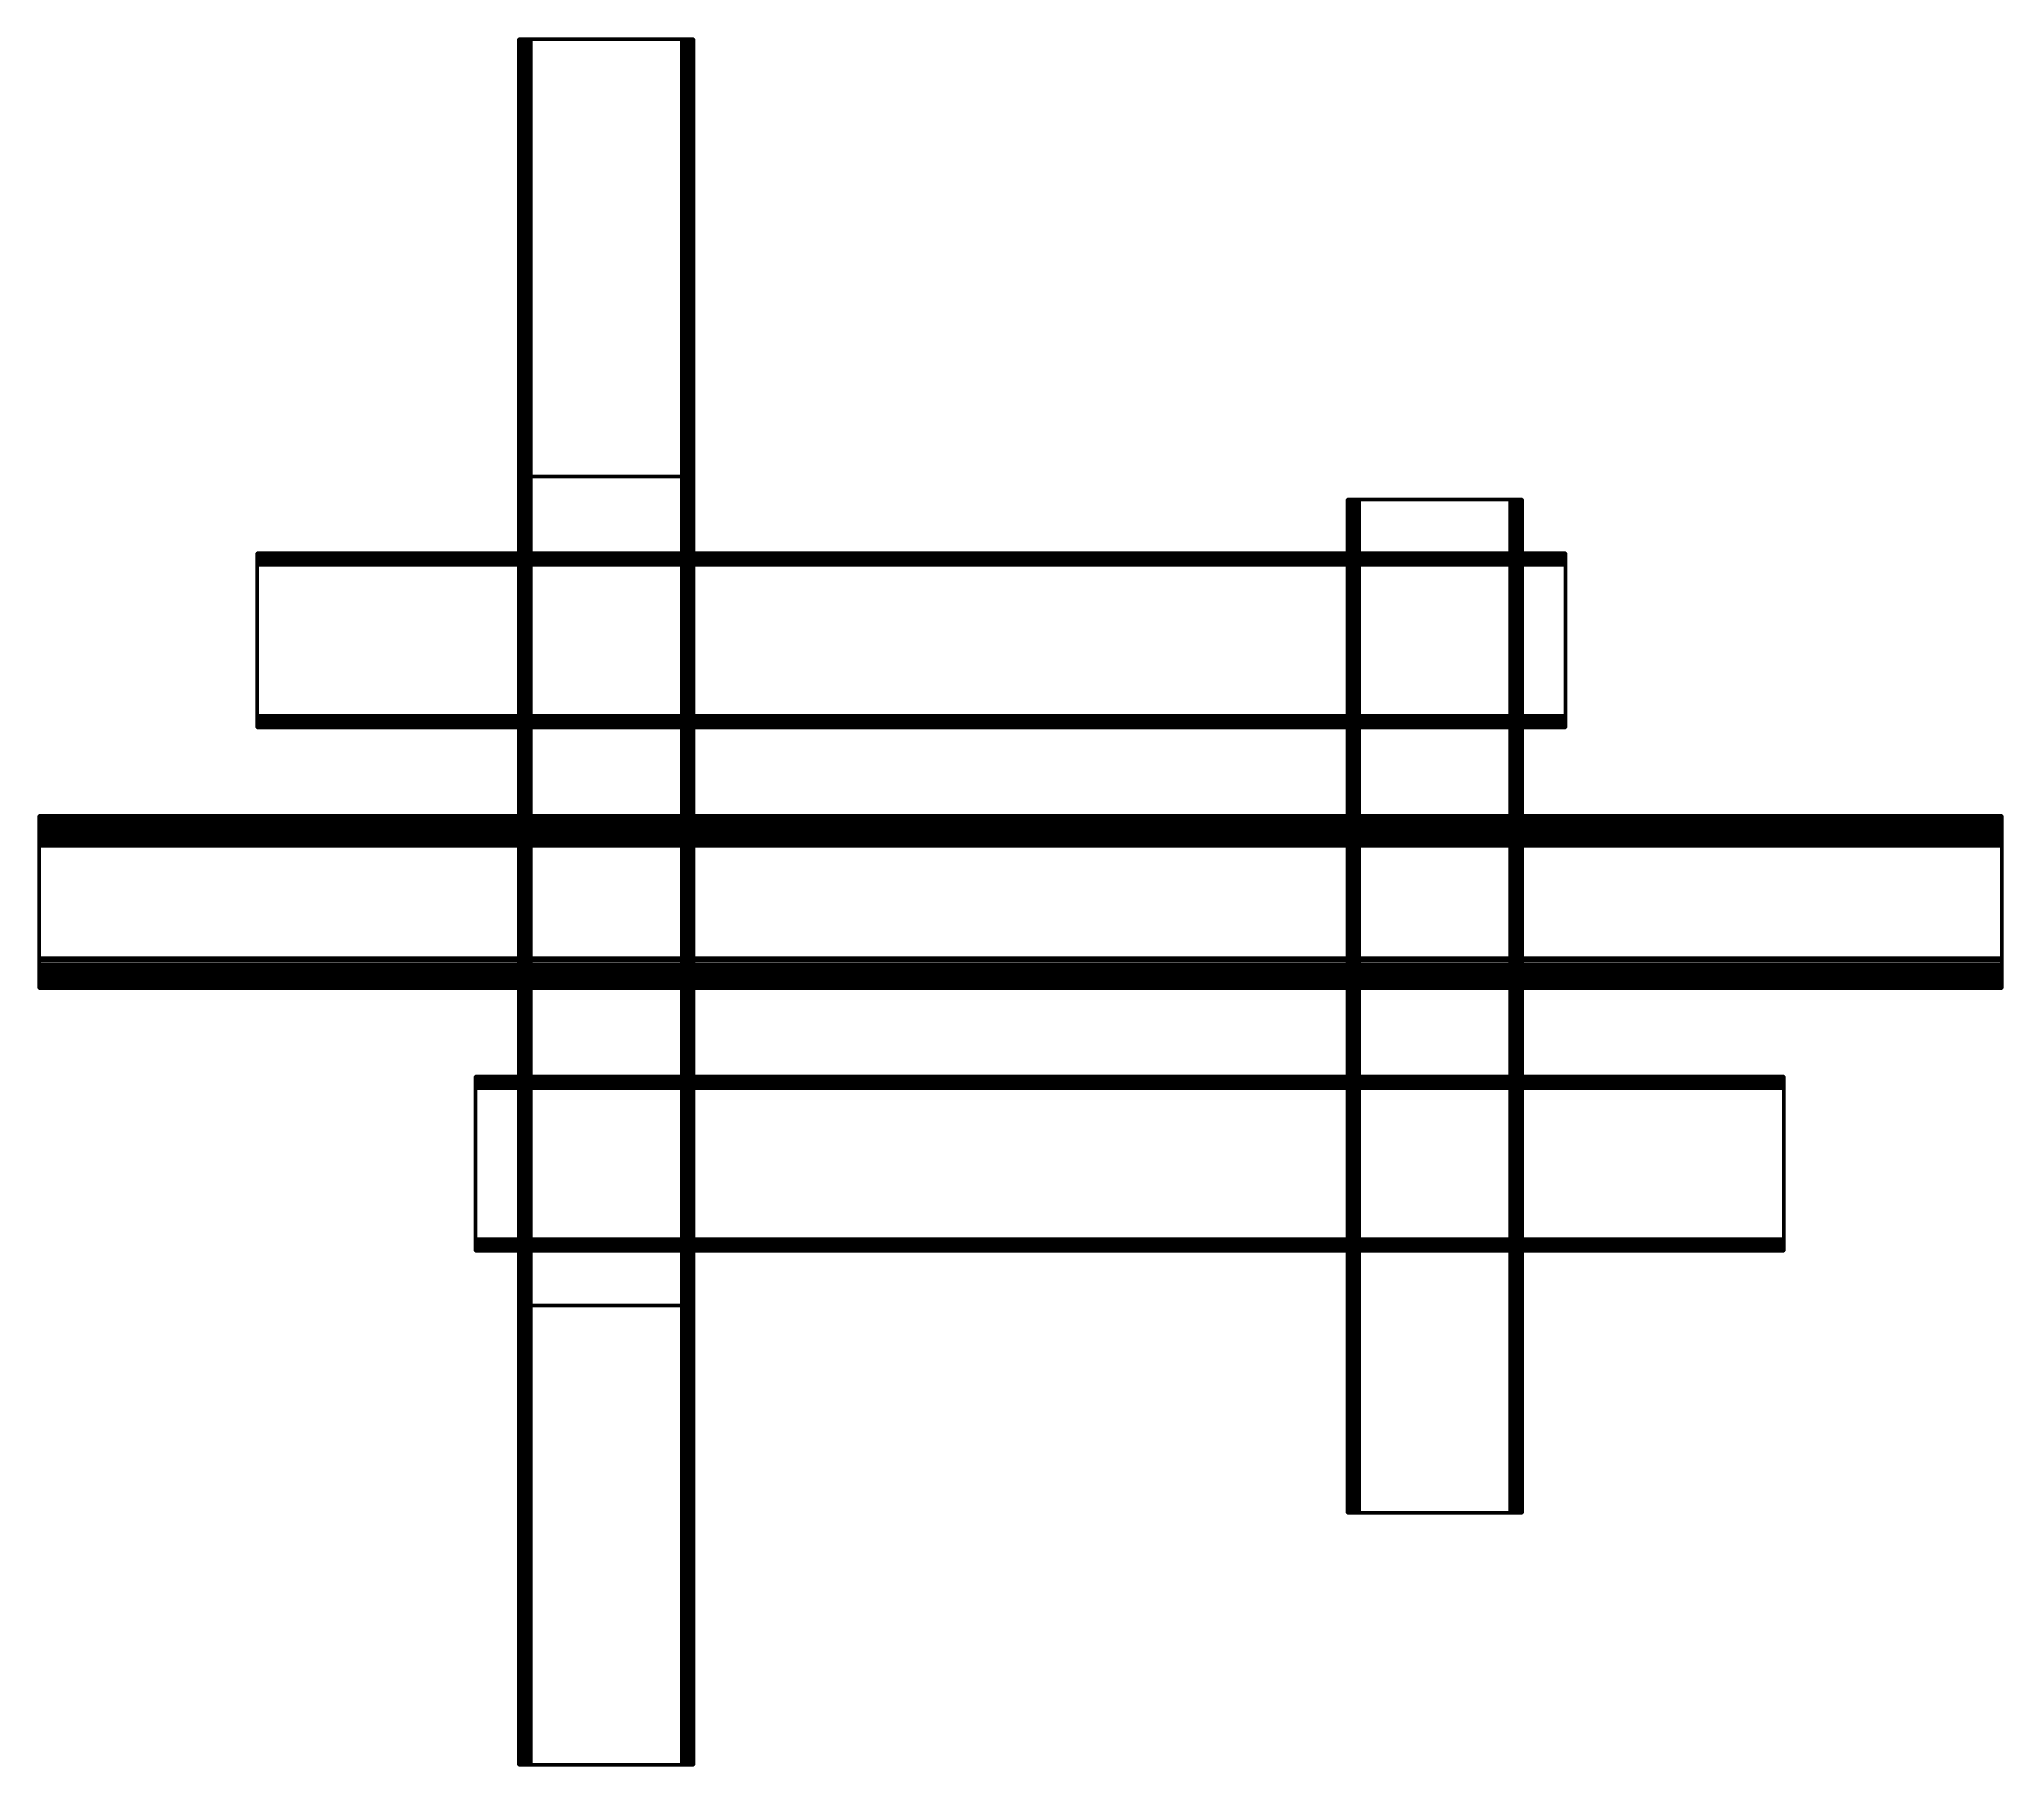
# Model space of a CAD drawing. Header units: metres. Extents: x -3230 to 1270, y -601 to 3355.
import ezdxf

# ---------------------------------------------------------------- set-up
doc = ezdxf.new("R2010")
doc.units = ezdxf.units.M
doc.layers.add('Layer0', color=7, linetype='Continuous', lineweight=25)

msp = doc.modelspace()

# ---------------------------------------------------------------- linework, layer by layer
at = {"layer": 'Layer0', "color": 0, "linetype": 'Continuous', "lineweight": 50, "transparency": 33554687}
for points in [[(-2129.6, 452.1, 91.3), (-2130, 452.1, 103.8), (-2130, 3355.5, 103.8), (-2129.6, 3355.5, 91.3)], [(-2129.6, 3355.5, 116.4), (-2130, 3355.5, 103.8), (-2130, 452.1, 103.8), (-2129.6, 452.1, 116.4)], [(-2128.5, 3355.5, 128.9), (-2129.6, 3355.5, 116.4), (-2129.6, 452.1, 116.4), (-2128.5, 452.1, 128.9)], [(-2129.6, 3355.5, 91.3), (-2128.5, 3355.5, 78.8), (-2128.5, 452.1, 78.8), (-2129.6, 452.1, 91.3)], [(-2126.5, 3355.5, 141.3), (-2128.5, 3355.5, 128.9), (-2128.5, 452.1, 128.9), (-2126.5, 452.1, 141.3)], [(-2128.5, 3355.5, 78.8), (-2126.5, 3355.5, 66.3), (-2126.5, 452.1, 66.3), (-2128.5, 452.1, 78.8)], [(-2123.7, 3355.5, 153.6), (-2126.5, 3355.5, 141.3), (-2126.5, 452.1, 141.3), (-2123.7, 452.1, 153.6)], [(-2126.5, 3355.5, 66.3), (-2123.7, 3355.5, 54.1), (-2123.7, 452.1, 54.1), (-2126.5, 452.1, 66.3)], [(-2120.2, 3355.5, 165.6), (-2123.7, 3355.5, 153.6), (-2123.7, 452.1, 153.6), (-2120.2, 452.1, 165.6)], [(-2120.2, 452.1, 42), (-2123.7, 452.1, 54.1), (-2123.7, 3355.5, 54.1), (-2120.2, 3355.5, 42)], [(-2120.2, 452.1, 165.6), (-2116, 452.1, 177.4), (-2116, 3355.5, 177.4), (-2120.2, 3355.5, 165.6)], [(-2120.2, 3355.5, 42), (-2116, 3355.5, 30.2), (-2116, 452.1, 30.2), (-2120.2, 452.1, 42)], [(-2111, 3355.5, 189), (-2116, 3355.5, 177.4), (-2116, 452.1, 177.4), (-2111, 452.1, 189)], [(-2116, 3355.5, 30.2), (-2111, 3355.5, 18.7), (-2111, 452.1, 18.7), (-2116, 452.1, 30.2)], [(-2105.3, 3355.5, 200.2), (-2111, 3355.5, 189), (-2111, 452.1, 189), (-2105.3, 452.1, 200.2)], [(-2111, 3355.5, 18.7), (-2105.3, 3355.5, 7.5), (-2105.3, 452.1, 7.5), (-2111, 452.1, 18.7)], [(-2105.3, 452.1, 200.2), (-2103.1, 452.1, 203.8), (-2103.1, 3355.5, 203.8), (-2105.3, 3355.5, 200.2)], [(-2103.1, 452.1, 3.8), (-2105.3, 452.1, 7.5), (-2105.3, 3355.5, 7.5), (-2103.1, 3355.5, 3.8)], [(-2103.1, 452.1, 203.8), (-1756.9, 452.1, 203.8), (-1756.9, 3355.5, 203.8), (-2103.1, 3355.5, 203.8)], [(-1756.9, 452.1, 3.8), (-2103.1, 452.1, 3.8), (-2103.1, 3355.5, 3.8), (-1756.9, 3355.5, 3.8)], [(-1754.8, 452.1, 200.2), (-1754.8, 3355.5, 200.2), (-1756.9, 3355.5, 203.8), (-1756.9, 452.1, 203.8)], [(-1756.9, 452.1, 3.8), (-1756.9, 3355.5, 3.8), (-1754.8, 3355.5, 7.5), (-1754.8, 452.1, 7.5)], [(-1749.1, 452.1, 189), (-1749.1, 3355.5, 189), (-1754.8, 3355.5, 200.2), (-1754.8, 452.1, 200.2)], [(-1754.8, 452.1, 7.5), (-1754.8, 3355.5, 7.5), (-1749.1, 3355.5, 18.7), (-1749.1, 452.1, 18.7)], [(-1749.1, 452.1, 189), (-1744.1, 452.1, 177.4), (-1744.1, 3355.5, 177.4), (-1749.1, 3355.5, 189)], [(-1749.1, 452.1, 18.7), (-1749.1, 3355.5, 18.7), (-1744.1, 3355.5, 30.2), (-1744.1, 452.1, 30.2)], [(-1744.1, 452.1, 177.4), (-1739.8, 452.1, 165.6), (-1739.8, 3355.5, 165.6), (-1744.1, 3355.5, 177.4)], [(-1739.8, 452.1, 42), (-1744.1, 452.1, 30.2), (-1744.1, 3355.5, 30.2), (-1739.8, 3355.5, 42)], [(-1739.8, 452.1, 165.6), (-1736.3, 452.1, 153.6), (-1736.3, 3355.5, 153.6), (-1739.8, 3355.5, 165.6)], [(-1736.3, 452.1, 54.1), (-1739.8, 452.1, 42), (-1739.8, 3355.5, 42), (-1736.3, 3355.5, 54.1)], [(-1733.6, 452.1, 141.3), (-1733.6, 3355.5, 141.3), (-1736.3, 3355.5, 153.6), (-1736.3, 452.1, 153.6)], [(-1736.3, 452.1, 54.1), (-1736.3, 3355.5, 54.1), (-1733.6, 3355.5, 66.3), (-1733.6, 452.1, 66.3)], [(-1731.6, 452.1, 128.9), (-1731.6, 3355.5, 128.9), (-1733.6, 3355.5, 141.3), (-1733.6, 452.1, 141.3)], [(-1733.6, 452.1, 66.3), (-1733.6, 3355.5, 66.3), (-1731.6, 3355.5, 78.8), (-1731.6, 452.1, 78.8)], [(-1730.4, 452.1, 116.4), (-1730.4, 3355.5, 116.4), (-1731.6, 3355.5, 128.9), (-1731.6, 452.1, 128.9)], [(-1731.6, 452.1, 78.8), (-1731.6, 3355.5, 78.8), (-1730.4, 3355.5, 91.3), (-1730.4, 452.1, 91.3)], [(-1730.4, 452.1, 116.4), (-1730, 452.1, 103.8), (-1730, 3355.5, 103.8), (-1730.4, 3355.5, 116.4)], [(-1730, 452.1, 103.8), (-1730.4, 452.1, 91.3), (-1730.4, 3355.5, 91.3), (-1730, 3355.5, 103.8)], [(-2129.6, -600.7, 491.3), (-2130, -600.7, 503.8), (-2130, 2352.6, 503.8), (-2129.6, 2352.6, 491.3)], [(-2130, -600.7, 503.8), (-2129.6, -600.7, 516.4), (-2129.6, 2352.6, 516.4), (-2130, 2352.6, 503.8)], [(-2129.6, -600.7, 516.4), (-2128.5, -600.7, 528.9), (-2128.5, 2352.6, 528.9), (-2129.6, 2352.6, 516.4)], [(-2129.6, 2352.6, 491.3), (-2128.5, 2352.6, 478.8), (-2128.5, -600.7, 478.8), (-2129.6, -600.7, 491.3)], [(-2128.5, -600.7, 528.9), (-2126.5, -600.7, 541.3), (-2126.5, 2352.6, 541.3), (-2128.5, 2352.6, 528.9)], [(-2128.5, 2352.6, 478.8), (-2126.5, 2352.6, 466.3), (-2126.5, -600.7, 466.3), (-2128.5, -600.7, 478.8)], [(-2123.7, 2352.6, 553.6), (-2126.5, 2352.6, 541.3), (-2126.5, -600.7, 541.3), (-2123.7, -600.7, 553.6)], [(-2123.7, -600.7, 454.1), (-2126.5, -600.7, 466.3), (-2126.5, 2352.6, 466.3), (-2123.7, 2352.6, 454.1)], [(-2120.2, 2352.6, 565.6), (-2123.7, 2352.6, 553.6), (-2123.7, -600.7, 553.6), (-2120.2, -600.7, 565.6)], [(-2123.7, 2352.6, 454.1), (-2120.2, 2352.6, 442), (-2120.2, -600.7, 442), (-2123.7, -600.7, 454.1)], [(-2116, 2352.6, 577.4), (-2120.2, 2352.6, 565.6), (-2120.2, -600.7, 565.6), (-2116, -600.7, 577.4)], [(-2120.2, 2352.6, 442), (-2116, 2352.6, 430.2), (-2116, -600.7, 430.2), (-2120.2, -600.7, 442)], [(-2111, 2352.6, 589), (-2116, 2352.6, 577.4), (-2116, -600.7, 577.4), (-2111, -600.7, 589)], [(-2116, 2352.6, 430.2), (-2111, 2352.6, 418.7), (-2111, -600.7, 418.7), (-2116, -600.7, 430.2)], [(-2105.3, 2352.6, 600.2), (-2111, 2352.6, 589), (-2111, -600.7, 589), (-2105.3, -600.7, 600.2)], [(-2111, 2352.6, 418.7), (-2105.3, 2352.6, 407.5), (-2105.3, -600.7, 407.5), (-2111, -600.7, 418.7)], [(-2103.1, 2352.6, 603.8), (-2105.3, 2352.6, 600.2), (-2105.3, -600.7, 600.2), (-2103.1, -600.7, 603.8)], [(-2105.3, 2352.6, 407.5), (-2103.1, 2352.6, 403.8), (-2103.1, -600.7, 403.8), (-2105.3, -600.7, 407.5)], [(-2103.1, -600.7, 603.8), (-1756.9, -600.7, 603.8), (-1756.9, 2352.6, 603.8), (-2103.1, 2352.6, 603.8)], [(-1756.9, 2352.6, 403.8), (-1756.9, -600.7, 403.8), (-2103.1, -600.7, 403.8), (-2103.1, 2352.6, 403.8)], [(-1754.8, 2352.6, 600.2), (-1756.9, 2352.6, 603.8), (-1756.9, -600.7, 603.8), (-1754.8, -600.7, 600.2)], [(-1756.9, 2352.6, 403.8), (-1754.8, 2352.6, 407.5), (-1754.8, -600.7, 407.5), (-1756.9, -600.7, 403.8)], [(-1749.1, 2352.6, 589), (-1754.8, 2352.6, 600.2), (-1754.8, -600.7, 600.2), (-1749.1, -600.7, 589)], [(-1754.8, 2352.6, 407.5), (-1749.1, 2352.6, 418.7), (-1749.1, -600.7, 418.7), (-1754.8, -600.7, 407.5)], [(-1744.1, 2352.6, 577.4), (-1749.1, 2352.6, 589), (-1749.1, -600.7, 589), (-1744.1, -600.7, 577.4)], [(-1749.1, 2352.6, 418.7), (-1744.1, 2352.6, 430.2), (-1744.1, -600.7, 430.2), (-1749.1, -600.7, 418.7)], [(-1739.8, 2352.6, 565.6), (-1744.1, 2352.6, 577.4), (-1744.1, -600.7, 577.4), (-1739.8, -600.7, 565.6)], [(-1744.1, 2352.6, 430.2), (-1739.8, 2352.6, 442), (-1739.8, -600.7, 442), (-1744.1, -600.7, 430.2)], [(-1736.3, 2352.6, 553.6), (-1739.8, 2352.6, 565.6), (-1739.8, -600.7, 565.6), (-1736.3, -600.7, 553.6)], [(-1736.3, -600.7, 454.1), (-1739.8, -600.7, 442), (-1739.8, 2352.6, 442), (-1736.3, 2352.6, 454.1)], [(-1736.3, -600.7, 553.6), (-1733.6, -600.7, 541.3), (-1733.6, 2352.6, 541.3), (-1736.3, 2352.6, 553.6)], [(-1733.6, -600.7, 466.3), (-1736.3, -600.7, 454.1), (-1736.3, 2352.6, 454.1), (-1733.6, 2352.6, 466.3)], [(-1733.6, -600.7, 541.3), (-1731.6, -600.7, 528.9), (-1731.6, 2352.6, 528.9), (-1733.6, 2352.6, 541.3)], [(-1733.6, 2352.6, 466.3), (-1731.6, 2352.6, 478.8), (-1731.6, -600.7, 478.8), (-1733.6, -600.7, 466.3)], [(-1731.6, -600.7, 528.9), (-1730.4, -600.7, 516.4), (-1730.4, 2352.6, 516.4), (-1731.6, 2352.6, 528.9)], [(-1731.6, 2352.6, 478.8), (-1730.4, 2352.6, 491.3), (-1730.4, -600.7, 491.3), (-1731.6, -600.7, 478.8)], [(-1730.4, -600.7, 516.4), (-1730, -600.7, 503.8), (-1730, 2352.6, 503.8), (-1730.4, 2352.6, 516.4)], [(-1730, -600.7, 503.8), (-1730.4, -600.7, 491.3), (-1730.4, 2352.6, 491.3), (-1730, 2352.6, 503.8)], [(-229.6, -22.9, 91.3), (-230, -22.9, 103.8), (-230, 2300.5, 103.8), (-229.6, 2300.5, 91.3)], [(-230, -22.9, 103.8), (-229.6, -22.9, 116.4), (-229.6, 2300.5, 116.4), (-230, 2300.5, 103.8)], [(-229.6, -22.9, 91.3), (-230, -22.9, 103.8), (-230, 2300.5, 103.8), (-229.6, 2300.5, 91.3)], [(-230, -22.9, 103.8), (-229.6, -22.9, 116.4), (-229.6, 2300.5, 116.4), (-230, 2300.5, 103.8)], [(-229.6, -22.9, 116.4), (-228.5, -22.9, 128.9), (-228.5, 2300.5, 128.9), (-229.6, 2300.5, 116.4)], [(-228.5, -22.9, 78.8), (-229.6, -22.9, 91.3), (-229.6, 2300.5, 91.3), (-228.5, 2300.5, 78.8)], [(-229.6, -22.9, 116.4), (-228.5, -22.9, 128.9), (-228.5, 2300.5, 128.9), (-229.6, 2300.5, 116.4)], [(-228.5, -22.9, 78.8), (-229.6, -22.9, 91.3), (-229.6, 2300.5, 91.3), (-228.5, 2300.5, 78.8)], [(-228.5, -22.9, 128.9), (-226.5, -22.9, 141.3), (-226.5, 2300.5, 141.3), (-228.5, 2300.5, 128.9)], [(-226.5, -22.9, 66.3), (-228.5, -22.9, 78.8), (-228.5, 2300.5, 78.8), (-226.5, 2300.5, 66.3)], [(-228.5, -22.9, 128.9), (-226.5, -22.9, 141.3), (-226.5, 2300.5, 141.3), (-228.5, 2300.5, 128.9)], [(-226.5, -22.9, 66.3), (-228.5, -22.9, 78.8), (-228.5, 2300.5, 78.8), (-226.5, 2300.5, 66.3)], [(-223.7, 2300.5, 153.6), (-226.5, 2300.5, 141.3), (-226.5, -22.9, 141.3), (-223.7, -22.9, 153.6)], [(-226.5, 2300.5, 66.3), (-223.7, 2300.5, 54.1), (-223.7, -22.9, 54.1), (-226.5, -22.9, 66.3)], [(-223.7, 2300.5, 153.6), (-226.5, 2300.5, 141.3), (-226.5, -22.9, 141.3), (-223.7, -22.9, 153.6)], [(-226.5, 2300.5, 66.3), (-223.7, 2300.5, 54.1), (-223.7, -22.9, 54.1), (-226.5, -22.9, 66.3)], [(-220.2, 2300.5, 165.6), (-223.7, 2300.5, 153.6), (-223.7, -22.9, 153.6), (-220.2, -22.9, 165.6)], [(-223.7, 2300.5, 54.1), (-220.2, 2300.5, 42), (-220.2, -22.9, 42), (-223.7, -22.9, 54.1)], [(-220.2, 2300.5, 165.6), (-223.7, 2300.5, 153.6), (-223.7, -22.9, 153.6), (-220.2, -22.9, 165.6)], [(-223.7, 2300.5, 54.1), (-220.2, 2300.5, 42), (-220.2, -22.9, 42), (-223.7, -22.9, 54.1)], [(-216, 2300.5, 177.4), (-220.2, 2300.5, 165.6), (-220.2, -22.9, 165.6), (-216, -22.9, 177.4)], [(-216, -22.9, 30.2), (-220.2, -22.9, 42), (-220.2, 2300.5, 42), (-216, 2300.5, 30.2)], [(-216, 2300.5, 177.4), (-220.2, 2300.5, 165.6), (-220.2, -22.9, 165.6), (-216, -22.9, 177.4)], [(-216, -22.9, 30.2), (-220.2, -22.9, 42), (-220.2, 2300.5, 42), (-216, 2300.5, 30.2)], [(-211, 2300.5, 189), (-216, 2300.5, 177.4), (-216, -22.9, 177.4), (-211, -22.9, 189)], [(-211, -22.9, 18.7), (-216, -22.9, 30.2), (-216, 2300.5, 30.2), (-211, 2300.5, 18.7)], [(-211, 2300.5, 189), (-216, 2300.5, 177.4), (-216, -22.9, 177.4), (-211, -22.9, 189)], [(-211, -22.9, 18.7), (-216, -22.9, 30.2), (-216, 2300.5, 30.2), (-211, 2300.5, 18.7)], [(-211, -22.9, 189), (-205.3, -22.9, 200.2), (-205.3, 2300.5, 200.2), (-211, 2300.5, 189)], [(-205.3, -22.9, 7.5), (-211, -22.9, 18.7), (-211, 2300.5, 18.7), (-205.3, 2300.5, 7.5)], [(-211, -22.9, 189), (-205.3, -22.9, 200.2), (-205.3, 2300.5, 200.2), (-211, 2300.5, 189)], [(-205.3, -22.9, 7.5), (-211, -22.9, 18.7), (-211, 2300.5, 18.7), (-205.3, 2300.5, 7.5)], [(-205.3, -22.9, 200.2), (-203.1, -22.9, 203.8), (-203.1, 2300.5, 203.8), (-205.3, 2300.5, 200.2)], [(-205.3, 2300.5, 7.5), (-203.1, 2300.5, 3.8), (-203.1, -22.9, 3.8), (-205.3, -22.9, 7.5)], [(-205.3, -22.9, 200.2), (-203.1, -22.9, 203.8), (-203.1, 2300.5, 203.8), (-205.3, 2300.5, 200.2)], [(-205.3, 2300.5, 7.5), (-203.1, 2300.5, 3.8), (-203.1, -22.9, 3.8), (-205.3, -22.9, 7.5)], [(-203.1, -22.9, 203.8), (143.1, -22.9, 203.8), (143.1, 2300.5, 203.8), (-203.1, 2300.5, 203.8)], [(143.1, -22.9, 3.8), (-203.1, -22.9, 3.8), (-203.1, 2300.5, 3.8), (143.1, 2300.5, 3.8)], [(-203.1, -22.9, 203.8), (143.1, -22.9, 203.8), (143.1, 2300.5, 203.8), (-203.1, 2300.5, 203.8)], [(143.1, -22.9, 3.8), (-203.1, -22.9, 3.8), (-203.1, 2300.5, 3.8), (143.1, 2300.5, 3.8)], [(143.1, -22.9, 203.8), (145.2, -22.9, 200.2), (145.2, 2300.5, 200.2), (143.1, 2300.5, 203.8)], [(145.2, -22.9, 7.5), (143.1, -22.9, 3.8), (143.1, 2300.5, 3.8), (145.2, 2300.5, 7.5)], [(143.1, -22.9, 203.8), (145.2, -22.9, 200.2), (145.2, 2300.5, 200.2), (143.1, 2300.5, 203.8)], [(145.2, -22.9, 7.5), (143.1, -22.9, 3.8), (143.1, 2300.5, 3.8), (145.2, 2300.5, 7.5)], [(150.9, 2300.5, 189), (145.2, 2300.5, 200.2), (145.2, -22.9, 200.2), (150.9, -22.9, 189)], [(150.9, -22.9, 18.7), (145.2, -22.9, 7.5), (145.2, 2300.5, 7.5), (150.9, 2300.5, 18.7)], [(150.9, 2300.5, 189), (145.2, 2300.5, 200.2), (145.2, -22.9, 200.2), (150.9, -22.9, 189)], [(150.9, -22.9, 18.7), (145.2, -22.9, 7.5), (145.2, 2300.5, 7.5), (150.9, 2300.5, 18.7)], [(150.9, -22.9, 189), (155.9, -22.9, 177.4), (155.9, 2300.5, 177.4), (150.9, 2300.5, 189)], [(155.9, -22.9, 30.2), (150.9, -22.9, 18.7), (150.9, 2300.5, 18.7), (155.9, 2300.5, 30.2)], [(150.9, -22.9, 189), (155.9, -22.9, 177.4), (155.9, 2300.5, 177.4), (150.9, 2300.5, 189)], [(155.9, -22.9, 30.2), (150.9, -22.9, 18.7), (150.9, 2300.5, 18.7), (155.9, 2300.5, 30.2)], [(155.9, -22.9, 177.4), (160.2, -22.9, 165.6), (160.2, 2300.5, 165.6), (155.9, 2300.5, 177.4)], [(160.2, -22.9, 42), (155.9, -22.9, 30.2), (155.9, 2300.5, 30.2), (160.2, 2300.5, 42)], [(155.9, -22.9, 177.4), (160.2, -22.9, 165.6), (160.2, 2300.5, 165.6), (155.9, 2300.5, 177.4)], [(160.2, -22.9, 42), (155.9, -22.9, 30.2), (155.9, 2300.5, 30.2), (160.2, 2300.5, 42)], [(163.7, 2300.5, 153.6), (160.2, 2300.5, 165.6), (160.2, -22.9, 165.6), (163.7, -22.9, 153.6)], [(160.2, 2300.5, 42), (163.7, 2300.5, 54.1), (163.7, -22.9, 54.1), (160.2, -22.9, 42)], [(163.7, 2300.5, 153.6), (160.2, 2300.5, 165.6), (160.2, -22.9, 165.6), (163.7, -22.9, 153.6)], [(160.2, 2300.5, 42), (163.7, 2300.5, 54.1), (163.7, -22.9, 54.1), (160.2, -22.9, 42)], [(166.4, 2300.5, 141.3), (163.7, 2300.5, 153.6), (163.7, -22.9, 153.6), (166.4, -22.9, 141.3)], [(163.7, 2300.5, 54.1), (166.4, 2300.5, 66.3), (166.4, -22.9, 66.3), (163.7, -22.9, 54.1)], [(166.4, 2300.5, 141.3), (163.7, 2300.5, 153.6), (163.7, -22.9, 153.6), (166.4, -22.9, 141.3)], [(163.7, 2300.5, 54.1), (166.4, 2300.5, 66.3), (166.4, -22.9, 66.3), (163.7, -22.9, 54.1)], [(166.4, -22.9, 141.3), (168.4, -22.9, 128.9), (168.4, 2300.5, 128.9), (166.4, 2300.5, 141.3)], [(168.4, -22.9, 78.8), (166.4, -22.9, 66.3), (166.4, 2300.5, 66.3), (168.4, 2300.5, 78.8)], [(166.4, -22.9, 141.3), (168.4, -22.9, 128.9), (168.4, 2300.5, 128.9), (166.4, 2300.5, 141.3)], [(168.4, -22.9, 78.8), (166.4, -22.9, 66.3), (166.4, 2300.5, 66.3), (168.4, 2300.5, 78.8)], [(168.4, -22.9, 128.9), (169.6, -22.9, 116.4), (169.6, 2300.5, 116.4), (168.4, 2300.5, 128.9)], [(169.6, -22.9, 91.3), (168.4, -22.9, 78.8), (168.4, 2300.5, 78.8), (169.6, 2300.5, 91.3)], [(168.4, -22.9, 128.9), (169.6, -22.9, 116.4), (169.6, 2300.5, 116.4), (168.4, 2300.5, 128.9)], [(169.6, -22.9, 91.3), (168.4, -22.9, 78.8), (168.4, 2300.5, 78.8), (169.6, 2300.5, 91.3)], [(169.6, -22.9, 116.4), (170, -22.9, 103.8), (170, 2300.5, 103.8), (169.6, 2300.5, 116.4)], [(170, -22.9, 103.8), (169.6, -22.9, 91.3), (169.6, 2300.5, 91.3), (170, 2300.5, 103.8)], [(169.6, -22.9, 116.4), (170, -22.9, 103.8), (170, 2300.5, 103.8), (169.6, 2300.5, 116.4)], [(170, -22.9, 103.8), (169.6, -22.9, 91.3), (169.6, 2300.5, 91.3), (170, 2300.5, 103.8)], [(270, 2177, 316.4), (270, 2177.4, 303.8), (-2730, 2177.4, 303.8), (-2730, 2177, 316.4)], [(270, 2177.4, 303.8), (270, 2177, 291.3), (-2730, 2177, 291.3), (-2730, 2177.4, 303.8)], [(270, 2175.8, 328.9), (270, 2177, 316.4), (-2730, 2177, 316.4), (-2730, 2175.8, 328.9)], [(270, 2177, 291.3), (270, 2175.8, 278.8), (-2730, 2175.8, 278.8), (-2730, 2177, 291.3)], [(270, 2173.8, 341.3), (270, 2175.8, 328.9), (-2730, 2175.8, 328.9), (-2730, 2173.8, 341.3)], [(270, 2175.8, 278.8), (270, 2173.8, 266.3), (-2730, 2173.8, 266.3), (-2730, 2175.8, 278.8)], [(-2730, 2173.8, 341.3), (-2730, 2171.1, 353.6), (270, 2171.1, 353.6), (270, 2173.8, 341.3)], [(270, 2173.8, 266.3), (270, 2171.1, 254.1), (-2730, 2171.1, 254.1), (-2730, 2173.8, 266.3)], [(270, 2167.6, 365.6), (270, 2171.1, 353.6), (-2730, 2171.1, 353.6), (-2730, 2167.6, 365.6)], [(270, 2171.1, 254.1), (270, 2167.6, 242), (-2730, 2167.6, 242), (-2730, 2171.1, 254.1)], [(-2730, 2167.6, 365.6), (-2730, 2163.3, 377.4), (270, 2163.3, 377.4), (270, 2167.6, 365.6)], [(-2730, 2163.3, 230.2), (-2730, 2167.6, 242), (270, 2167.6, 242), (270, 2163.3, 230.2)], [(270, 2158.3, 389), (270, 2163.3, 377.4), (-2730, 2163.3, 377.4), (-2730, 2158.3, 389)], [(270, 2163.3, 230.2), (270, 2158.3, 218.7), (-2730, 2158.3, 218.7), (-2730, 2163.3, 230.2)], [(-2730, 2158.3, 389), (-2730, 2152.6, 400.2), (270, 2152.6, 400.2), (270, 2158.3, 389)], [(-2730, 2152.6, 207.5), (-2730, 2158.3, 218.7), (270, 2158.3, 218.7), (270, 2152.6, 207.5)], [(-2730, 2152.6, 400.2), (-2730, 2150.5, 403.8), (270, 2150.5, 403.8), (270, 2152.6, 400.2)], [(-2730, 2150.5, 203.8), (-2730, 2152.6, 207.5), (270, 2152.6, 207.5), (270, 2150.5, 203.8)], [(270, 1804.3, 403.8), (270, 2150.5, 403.8), (-2730, 2150.5, 403.8), (-2730, 1804.3, 403.8)], [(270, 2150.5, 203.8), (270, 1804.3, 203.8), (-2730, 1804.3, 203.8), (-2730, 2150.5, 203.8)], [(-2730, 1804.3, 403.8), (-2730, 1802.1, 400.2), (270, 1802.1, 400.2), (270, 1804.3, 403.8)], [(-2730, 1802.1, 207.5), (-2730, 1804.3, 203.8), (270, 1804.3, 203.8), (270, 1802.1, 207.5)], [(-2730, 1802.1, 400.2), (-2730, 1796.4, 389), (270, 1796.4, 389), (270, 1802.1, 400.2)], [(-2730, 1796.4, 218.7), (-2730, 1802.1, 207.5), (270, 1802.1, 207.5), (270, 1796.4, 218.7)], [(-2730, 1796.4, 389), (-2730, 1791.4, 377.4), (270, 1791.4, 377.4), (270, 1796.4, 389)], [(-2730, 1791.4, 230.2), (-2730, 1796.4, 218.7), (270, 1796.4, 218.7), (270, 1791.4, 230.2)], [(-2730, 1791.4, 377.4), (-2730, 1787.2, 365.6), (270, 1787.2, 365.6), (270, 1791.4, 377.4)], [(-2730, 1787.2, 242), (-2730, 1791.4, 230.2), (270, 1791.4, 230.2), (270, 1787.2, 242)], [(270, 1783.7, 353.6), (270, 1787.2, 365.6), (-2730, 1787.2, 365.6), (-2730, 1783.7, 353.6)], [(-2730, 1783.7, 254.1), (-2730, 1787.2, 242), (270, 1787.2, 242), (270, 1783.7, 254.1)], [(270, 1780.9, 341.3), (270, 1783.7, 353.6), (-2730, 1783.7, 353.6), (-2730, 1780.9, 341.3)], [(270, 1783.7, 254.1), (270, 1780.9, 266.3), (-2730, 1780.9, 266.3), (-2730, 1783.7, 254.1)], [(270, 1778.9, 328.9), (270, 1780.9, 341.3), (-2730, 1780.9, 341.3), (-2730, 1778.9, 328.9)], [(270, 1780.9, 266.3), (270, 1778.9, 278.8), (-2730, 1778.9, 278.8), (-2730, 1780.9, 266.3)], [(270, 1777.8, 316.4), (270, 1778.9, 328.9), (-2730, 1778.9, 328.9), (-2730, 1777.8, 316.4)], [(270, 1778.9, 278.8), (270, 1777.8, 291.3), (-2730, 1777.8, 291.3), (-2730, 1778.9, 278.8)], [(270, 1777.8, 291.3), (270, 1777.4, 303.8), (-2730, 1777.4, 303.8), (-2730, 1777.8, 291.3)], [(270, 1777.4, 303.8), (270, 1777.8, 316.4), (-2730, 1777.8, 316.4), (-2730, 1777.4, 303.8)], [(1270, 1575, 753.8), (1270, 1574.6, 741.4), (-3230, 1574.6, 741.4), (-3230, 1575, 753.8)], [(1270, 1179.7, 753.8), (1270, 1575, 753.8), (-3230, 1575, 753.8), (-3230, 1179.7, 753.8)], [(1270, 1574.6, 741.4), (1270, 1573.5, 729), (-3230, 1573.5, 729), (-3230, 1574.6, 741.4)], [(1270, 1573.5, 729), (1270, 1571.5, 716.8), (-3230, 1571.5, 716.8), (-3230, 1573.5, 729)], [(1270, 1571.5, 716.8), (1270, 1568.8, 704.7), (-3230, 1568.8, 704.7), (-3230, 1571.5, 716.8)], [(1270, 1568.8, 704.7), (1270, 1565.3, 692.7), (-3230, 1565.3, 692.7), (-3230, 1568.8, 704.7)], [(1270, 1565.3, 692.7), (1270, 1561.1, 681.1), (-3230, 1561.1, 681.1), (-3230, 1565.3, 692.7)], [(1270, 1561.1, 681.1), (1270, 1556.2, 669.7), (-3230, 1556.2, 669.7), (-3230, 1561.1, 681.1)], [(1270, 1556.2, 669.7), (1270, 1550.6, 658.6), (-3230, 1550.6, 658.6), (-3230, 1556.2, 669.7)], [(1270, 1550.6, 658.6), (1270, 1544.2, 647.9), (-3230, 1544.2, 647.9), (-3230, 1550.6, 658.6)], [(1270, 1544.2, 647.9), (1270, 1537.3, 637.6), (-3230, 1537.3, 637.6), (-3230, 1544.2, 647.9)], [(1270, 1537.3, 637.6), (1270, 1529.7, 627.8), (-3230, 1529.7, 627.8), (-3230, 1537.3, 637.6)], [(1270, 1529.7, 627.8), (1270, 1521.4, 618.5), (-3230, 1521.4, 618.5), (-3230, 1529.7, 627.8)], [(1270, 1521.4, 618.5), (1270, 1512.7, 609.7), (-3230, 1512.7, 609.7), (-3230, 1521.4, 618.5)], [(1270, 1505.9, 603.8), (-3230, 1505.9, 603.8), (-3230, 1512.7, 609.7), (1270, 1512.7, 609.7)], [(1270, 1505.9, 603.8), (1270, 1248.8, 603.8), (-3230, 1248.8, 603.8), (-3230, 1505.9, 603.8)], [(1270, 1242.1, 609.7), (-3230, 1242.1, 609.7), (-3230, 1248.8, 603.8), (1270, 1248.8, 603.8)], [(1270, 1242.1, 609.7), (1270, 1233.3, 618.5), (-3230, 1233.3, 618.5), (-3230, 1242.1, 609.7)], [(1270, 1233.3, 618.5), (1270, 1225.1, 627.8), (-3230, 1225.1, 627.8), (-3230, 1233.3, 618.5)], [(1270, 1225.1, 627.8), (1270, 1217.5, 637.6), (-3230, 1217.5, 637.6), (-3230, 1225.1, 627.8)], [(1270, 1217.5, 637.6), (1270, 1210.5, 647.9), (-3230, 1210.5, 647.9), (-3230, 1217.5, 637.6)], [(1270, 1210.5, 647.9), (1270, 1204.2, 658.6), (-3230, 1204.2, 658.6), (-3230, 1210.5, 647.9)], [(1270, 1204.2, 658.6), (1270, 1198.5, 669.7), (-3230, 1198.5, 669.7), (-3230, 1204.2, 658.6)], [(1270, 1198.5, 669.7), (1270, 1193.6, 681.1), (-3230, 1193.6, 681.1), (-3230, 1198.5, 669.7)], [(1270, 1193.6, 681.1), (1270, 1189.4, 692.7), (-3230, 1189.4, 692.7), (-3230, 1193.6, 681.1)], [(1270, 1189.4, 692.7), (1270, 1185.9, 704.7), (-3230, 1185.9, 704.7), (-3230, 1189.4, 692.7)], [(1270, 1185.9, 704.7), (1270, 1183.2, 716.8), (-3230, 1183.2, 716.8), (-3230, 1185.9, 704.7)], [(1270, 1183.2, 716.8), (1270, 1181.3, 729), (-3230, 1181.3, 729), (-3230, 1183.2, 716.8)], [(1270, 1181.3, 729), (1270, 1180.1, 741.4), (-3230, 1180.1, 741.4), (-3230, 1181.3, 729)], [(1270, 1180.1, 741.4), (1270, 1179.7, 753.8), (-3230, 1179.7, 753.8), (-3230, 1180.1, 741.4)], [(770, 977, 316.4), (770, 977.4, 303.8), (-2230, 977.4, 303.8), (-2230, 977, 316.4)], [(770, 977.4, 303.8), (770, 977, 291.3), (-2230, 977, 291.3), (-2230, 977.4, 303.8)], [(770, 975.8, 328.9), (770, 977, 316.4), (-2230, 977, 316.4), (-2230, 975.8, 328.9)], [(770, 977, 291.3), (770, 975.8, 278.8), (-2230, 975.8, 278.8), (-2230, 977, 291.3)], [(770, 973.8, 341.3), (770, 975.8, 328.9), (-2230, 975.8, 328.9), (-2230, 973.8, 341.3)], [(770, 975.8, 278.8), (770, 973.8, 266.3), (-2230, 973.8, 266.3), (-2230, 975.8, 278.8)], [(-2230, 973.8, 341.3), (-2230, 971.1, 353.6), (770, 971.1, 353.6), (770, 973.8, 341.3)], [(770, 973.8, 266.3), (770, 971.1, 254.1), (-2230, 971.1, 254.1), (-2230, 973.8, 266.3)], [(-2230, 971.1, 353.6), (-2230, 967.6, 365.6), (770, 967.6, 365.6), (770, 971.1, 353.6)], [(-2230, 967.6, 242), (-2230, 971.1, 254.1), (770, 971.1, 254.1), (770, 967.6, 242)], [(770, 963.3, 377.4), (770, 967.6, 365.6), (-2230, 967.6, 365.6), (-2230, 963.3, 377.4)], [(770, 967.6, 242), (770, 963.3, 230.2), (-2230, 963.3, 230.2), (-2230, 967.6, 242)], [(-2230, 963.3, 377.4), (-2230, 958.3, 389), (770, 958.3, 389), (770, 963.3, 377.4)], [(-2230, 958.3, 218.7), (-2230, 963.3, 230.2), (770, 963.3, 230.2), (770, 958.3, 218.7)], [(-2230, 958.3, 389), (-2230, 952.6, 400.2), (770, 952.6, 400.2), (770, 958.3, 389)], [(-2230, 952.6, 207.5), (-2230, 958.3, 218.7), (770, 958.3, 218.7), (770, 952.6, 207.5)], [(-2230, 952.6, 400.2), (-2230, 950.5, 403.8), (770, 950.5, 403.8), (770, 952.6, 400.2)], [(-2230, 950.5, 203.8), (-2230, 952.6, 207.5), (770, 952.6, 207.5), (770, 950.5, 203.8)], [(770, 604.3, 403.8), (770, 950.5, 403.8), (-2230, 950.5, 403.8), (-2230, 604.3, 403.8)], [(770, 950.5, 203.8), (770, 604.3, 203.8), (-2230, 604.3, 203.8), (-2230, 950.5, 203.8)], [(-2230, 604.3, 403.8), (-2230, 602.1, 400.2), (770, 602.1, 400.2), (770, 604.3, 403.8)], [(-2230, 602.1, 207.5), (-2230, 604.3, 203.8), (770, 604.3, 203.8), (770, 602.1, 207.5)], [(-2230, 602.1, 400.2), (-2230, 596.4, 389), (770, 596.4, 389), (770, 602.1, 400.2)], [(-2230, 596.4, 218.7), (-2230, 602.1, 207.5), (770, 602.1, 207.5), (770, 596.4, 218.7)], [(-2230, 596.4, 389), (-2230, 591.4, 377.4), (770, 591.4, 377.4), (770, 596.4, 389)], [(-2230, 591.4, 230.2), (-2230, 596.4, 218.7), (770, 596.4, 218.7), (770, 591.4, 230.2)], [(770, 587.2, 365.6), (770, 591.4, 377.4), (-2230, 591.4, 377.4), (-2230, 587.2, 365.6)], [(770, 591.4, 230.2), (770, 587.2, 242), (-2230, 587.2, 242), (-2230, 591.4, 230.2)], [(770, 583.7, 353.6), (770, 587.2, 365.6), (-2230, 587.2, 365.6), (-2230, 583.7, 353.6)], [(-2230, 583.7, 254.1), (-2230, 587.2, 242), (770, 587.2, 242), (770, 583.7, 254.1)], [(770, 580.9, 341.3), (770, 583.7, 353.6), (-2230, 583.7, 353.6), (-2230, 580.9, 341.3)], [(770, 583.7, 254.1), (770, 580.9, 266.3), (-2230, 580.9, 266.3), (-2230, 583.7, 254.1)], [(770, 578.9, 328.9), (770, 580.9, 341.3), (-2230, 580.9, 341.3), (-2230, 578.9, 328.9)], [(770, 580.9, 266.3), (770, 578.9, 278.8), (-2230, 578.9, 278.8), (-2230, 580.9, 266.3)], [(770, 577.8, 316.4), (770, 578.9, 328.9), (-2230, 578.9, 328.9), (-2230, 577.8, 316.4)], [(770, 578.9, 278.8), (770, 577.8, 291.3), (-2230, 577.8, 291.3), (-2230, 578.9, 278.8)], [(770, 577.8, 291.3), (770, 577.4, 303.8), (-2230, 577.4, 303.8), (-2230, 577.8, 291.3)], [(770, 577.4, 303.8), (770, 577.8, 316.4), (-2230, 577.8, 316.4), (-2230, 577.4, 303.8)]]:
    msp.add_3dface(points, dxfattribs=at)
for points, invisible_edges in [([(-2130, 3355.5, 103.8), (-2129.6, 3355.5, 116.4), (-2128.5, 3355.5, 128.9)], 12), ([(-2128.5, 3355.5, 128.9), (-2129.6, 3355.5, 91.3), (-2130, 3355.5, 103.8)], 13), ([(-2128.5, 3355.5, 78.8), (-2129.6, 3355.5, 91.3), (-2123.7, 3355.5, 54.1)], 14), ([(-2123.7, 3355.5, 54.1), (-2129.6, 3355.5, 91.3), (-2120.2, 3355.5, 42)], 3), ([(-2120.2, 3355.5, 42), (-2129.6, 3355.5, 91.3), (-2116, 3355.5, 30.2)], 3), ([(-2116, 3355.5, 30.2), (-2129.6, 3355.5, 91.3), (-2111, 3355.5, 18.7)], 3), ([(-2111, 3355.5, 18.7), (-2129.6, 3355.5, 91.3), (-2105.3, 3355.5, 7.5)], 3), ([(-2105.3, 3355.5, 7.5), (-2129.6, 3355.5, 91.3), (-2103.1, 3355.5, 3.8)], 3), ([(-2103.1, 3355.5, 3.8), (-2129.6, 3355.5, 91.3), (-1756.9, 3355.5, 3.8)], 3), ([(-1756.9, 3355.5, 3.8), (-2129.6, 3355.5, 91.3), (-1754.8, 3355.5, 7.5)], 3), ([(-1754.8, 3355.5, 7.5), (-2129.6, 3355.5, 91.3), (-1749.1, 3355.5, 18.7)], 3), ([(-1749.1, 3355.5, 18.7), (-2129.6, 3355.5, 91.3), (-1744.1, 3355.5, 30.2)], 3), ([(-1744.1, 3355.5, 30.2), (-2129.6, 3355.5, 91.3), (-1739.8, 3355.5, 42)], 3), ([(-1739.8, 3355.5, 42), (-2129.6, 3355.5, 91.3), (-1736.3, 3355.5, 54.1)], 3), ([(-1736.3, 3355.5, 54.1), (-2129.6, 3355.5, 91.3), (-1733.6, 3355.5, 66.3)], 3), ([(-1733.6, 3355.5, 66.3), (-2129.6, 3355.5, 91.3), (-1731.6, 3355.5, 78.8)], 3), ([(-1731.6, 3355.5, 78.8), (-2129.6, 3355.5, 91.3), (-1730.4, 3355.5, 91.3)], 3), ([(-1730.4, 3355.5, 91.3), (-2129.6, 3355.5, 91.3), (-1730, 3355.5, 103.8)], 3), ([(-1730, 3355.5, 103.8), (-2129.6, 3355.5, 91.3), (-1730.4, 3355.5, 116.4)], 3), ([(-1730.4, 3355.5, 116.4), (-2129.6, 3355.5, 91.3), (-1731.6, 3355.5, 128.9)], 3), ([(-1731.6, 3355.5, 128.9), (-2129.6, 3355.5, 91.3), (-1733.6, 3355.5, 141.3)], 3), ([(-1733.6, 3355.5, 141.3), (-2129.6, 3355.5, 91.3), (-1736.3, 3355.5, 153.6)], 3), ([(-1736.3, 3355.5, 153.6), (-2129.6, 3355.5, 91.3), (-1739.8, 3355.5, 165.6)], 3), ([(-1739.8, 3355.5, 165.6), (-2129.6, 3355.5, 91.3), (-1744.1, 3355.5, 177.4)], 3), ([(-1744.1, 3355.5, 177.4), (-2129.6, 3355.5, 91.3), (-1749.1, 3355.5, 189)], 3), ([(-1749.1, 3355.5, 189), (-2129.6, 3355.5, 91.3), (-1754.8, 3355.5, 200.2)], 3), ([(-1754.8, 3355.5, 200.2), (-2129.6, 3355.5, 91.3), (-1756.9, 3355.5, 203.8)], 3), ([(-1756.9, 3355.5, 203.8), (-2129.6, 3355.5, 91.3), (-2103.1, 3355.5, 203.8)], 3), ([(-2103.1, 3355.5, 203.8), (-2129.6, 3355.5, 91.3), (-2105.3, 3355.5, 200.2)], 3), ([(-2105.3, 3355.5, 200.2), (-2129.6, 3355.5, 91.3), (-2111, 3355.5, 189)], 3), ([(-2111, 3355.5, 189), (-2129.6, 3355.5, 91.3), (-2116, 3355.5, 177.4)], 3), ([(-2116, 3355.5, 177.4), (-2129.6, 3355.5, 91.3), (-2120.2, 3355.5, 165.6)], 3), ([(-2120.2, 3355.5, 165.6), (-2129.6, 3355.5, 91.3), (-2123.7, 3355.5, 153.6)], 3), ([(-2123.7, 3355.5, 153.6), (-2129.6, 3355.5, 91.3), (-2126.5, 3355.5, 141.3)], 3), ([(-2126.5, 3355.5, 141.3), (-2129.6, 3355.5, 91.3), (-2128.5, 3355.5, 128.9)], 3), ([(-2126.5, 3355.5, 66.3), (-2128.5, 3355.5, 78.8), (-2123.7, 3355.5, 54.1)], 2), ([(-2130, 2352.6, 503.8), (-2129.6, 2352.6, 516.4), (-2128.5, 2352.6, 528.9)], 12), ([(-2128.5, 2352.6, 528.9), (-2129.6, 2352.6, 491.3), (-2130, 2352.6, 503.8)], 13), ([(-2128.5, 2352.6, 478.8), (-2129.6, 2352.6, 491.3), (-2123.7, 2352.6, 454.1)], 14), ([(-2123.7, 2352.6, 454.1), (-2129.6, 2352.6, 491.3), (-2120.2, 2352.6, 442)], 3), ([(-2120.2, 2352.6, 442), (-2129.6, 2352.6, 491.3), (-2116, 2352.6, 430.2)], 3), ([(-2116, 2352.6, 430.2), (-2129.6, 2352.6, 491.3), (-2111, 2352.6, 418.7)], 3), ([(-2111, 2352.6, 418.7), (-2129.6, 2352.6, 491.3), (-2105.3, 2352.6, 407.5)], 3), ([(-2105.3, 2352.6, 407.5), (-2129.6, 2352.6, 491.3), (-2103.1, 2352.6, 403.8)], 3), ([(-2103.1, 2352.6, 403.8), (-2129.6, 2352.6, 491.3), (-1756.9, 2352.6, 403.8)], 3), ([(-1756.9, 2352.6, 403.8), (-2129.6, 2352.6, 491.3), (-1754.8, 2352.6, 407.5)], 3), ([(-1754.8, 2352.6, 407.5), (-2129.6, 2352.6, 491.3), (-1749.1, 2352.6, 418.7)], 3), ([(-1749.1, 2352.6, 418.7), (-2129.6, 2352.6, 491.3), (-1744.1, 2352.6, 430.2)], 3), ([(-1744.1, 2352.6, 430.2), (-2129.6, 2352.6, 491.3), (-1739.8, 2352.6, 442)], 3), ([(-1739.8, 2352.6, 442), (-2129.6, 2352.6, 491.3), (-1736.3, 2352.6, 454.1)], 3), ([(-1736.3, 2352.6, 454.1), (-2129.6, 2352.6, 491.3), (-1733.6, 2352.6, 466.3)], 3), ([(-1733.6, 2352.6, 466.3), (-2129.6, 2352.6, 491.3), (-1731.6, 2352.6, 478.8)], 3), ([(-1731.6, 2352.6, 478.8), (-2129.6, 2352.6, 491.3), (-1730.4, 2352.6, 491.3)], 3), ([(-1730.4, 2352.6, 491.3), (-2129.6, 2352.6, 491.3), (-1730, 2352.6, 503.8)], 3), ([(-1730, 2352.6, 503.8), (-2129.6, 2352.6, 491.3), (-1730.4, 2352.6, 516.4)], 3), ([(-1730.4, 2352.6, 516.4), (-2129.6, 2352.6, 491.3), (-1731.6, 2352.6, 528.9)], 3), ([(-1731.6, 2352.6, 528.9), (-2129.6, 2352.6, 491.3), (-1733.6, 2352.6, 541.3)], 3), ([(-1733.6, 2352.6, 541.3), (-2129.6, 2352.6, 491.3), (-1736.3, 2352.6, 553.6)], 3), ([(-1736.3, 2352.6, 553.6), (-2129.6, 2352.6, 491.3), (-1739.8, 2352.6, 565.6)], 3), ([(-1739.8, 2352.6, 565.6), (-2129.6, 2352.6, 491.3), (-1744.1, 2352.6, 577.4)], 3), ([(-1744.1, 2352.6, 577.4), (-2129.6, 2352.6, 491.3), (-1749.1, 2352.6, 589)], 3), ([(-1749.1, 2352.6, 589), (-2129.6, 2352.6, 491.3), (-1754.8, 2352.6, 600.2)], 3), ([(-1754.8, 2352.6, 600.2), (-2129.6, 2352.6, 491.3), (-1756.9, 2352.6, 603.8)], 3), ([(-1756.9, 2352.6, 603.8), (-2129.6, 2352.6, 491.3), (-2103.1, 2352.6, 603.8)], 3), ([(-2103.1, 2352.6, 603.8), (-2129.6, 2352.6, 491.3), (-2105.3, 2352.6, 600.2)], 3), ([(-2105.3, 2352.6, 600.2), (-2129.6, 2352.6, 491.3), (-2111, 2352.6, 589)], 3), ([(-2111, 2352.6, 589), (-2129.6, 2352.6, 491.3), (-2116, 2352.6, 577.4)], 3), ([(-2116, 2352.6, 577.4), (-2129.6, 2352.6, 491.3), (-2120.2, 2352.6, 565.6)], 3), ([(-2120.2, 2352.6, 565.6), (-2129.6, 2352.6, 491.3), (-2123.7, 2352.6, 553.6)], 3), ([(-2123.7, 2352.6, 553.6), (-2129.6, 2352.6, 491.3), (-2126.5, 2352.6, 541.3)], 3), ([(-2126.5, 2352.6, 541.3), (-2129.6, 2352.6, 491.3), (-2128.5, 2352.6, 528.9)], 3), ([(-2126.5, 2352.6, 466.3), (-2128.5, 2352.6, 478.8), (-2123.7, 2352.6, 454.1)], 2), ([(-230, 2300.5, 103.8), (-229.6, 2300.5, 116.4), (-228.5, 2300.5, 128.9)], 12), ([(-228.5, 2300.5, 128.9), (-229.6, 2300.5, 91.3), (-230, 2300.5, 103.8)], 13), ([(-230, 2300.5, 103.8), (-229.6, 2300.5, 116.4), (-228.5, 2300.5, 128.9)], 12), ([(-228.5, 2300.5, 128.9), (-229.6, 2300.5, 91.3), (-230, 2300.5, 103.8)], 13), ([(-228.5, 2300.5, 78.8), (-229.6, 2300.5, 91.3), (-223.7, 2300.5, 54.1)], 14), ([(-223.7, 2300.5, 54.1), (-229.6, 2300.5, 91.3), (-220.2, 2300.5, 42)], 3), ([(-220.2, 2300.5, 42), (-229.6, 2300.5, 91.3), (-216, 2300.5, 30.2)], 3), ([(-216, 2300.5, 30.2), (-229.6, 2300.5, 91.3), (-211, 2300.5, 18.7)], 3), ([(-211, 2300.5, 18.7), (-229.6, 2300.5, 91.3), (-205.3, 2300.5, 7.5)], 3), ([(-205.3, 2300.5, 7.5), (-229.6, 2300.5, 91.3), (-203.1, 2300.5, 3.8)], 3), ([(-203.1, 2300.5, 3.8), (-229.6, 2300.5, 91.3), (143.1, 2300.5, 3.8)], 3), ([(143.1, 2300.5, 3.8), (-229.6, 2300.5, 91.3), (145.2, 2300.5, 7.5)], 3), ([(145.2, 2300.5, 7.5), (-229.6, 2300.5, 91.3), (150.9, 2300.5, 18.7)], 3), ([(150.9, 2300.5, 18.7), (-229.6, 2300.5, 91.3), (155.9, 2300.5, 30.2)], 3), ([(155.9, 2300.5, 30.2), (-229.6, 2300.5, 91.3), (160.2, 2300.5, 42)], 3), ([(160.2, 2300.5, 42), (-229.6, 2300.5, 91.3), (163.7, 2300.5, 54.1)], 3), ([(163.7, 2300.5, 54.1), (-229.6, 2300.5, 91.3), (166.4, 2300.5, 66.3)], 3), ([(166.4, 2300.5, 66.3), (-229.6, 2300.5, 91.3), (168.4, 2300.5, 78.8)], 3), ([(168.4, 2300.5, 78.8), (-229.6, 2300.5, 91.3), (169.6, 2300.5, 91.3)], 3), ([(169.6, 2300.5, 91.3), (-229.6, 2300.5, 91.3), (170, 2300.5, 103.8)], 3), ([(170, 2300.5, 103.8), (-229.6, 2300.5, 91.3), (169.6, 2300.5, 116.4)], 3), ([(169.6, 2300.5, 116.4), (-229.6, 2300.5, 91.3), (168.4, 2300.5, 128.9)], 3), ([(168.4, 2300.5, 128.9), (-229.6, 2300.5, 91.3), (166.4, 2300.5, 141.3)], 3), ([(166.4, 2300.5, 141.3), (-229.6, 2300.5, 91.3), (163.7, 2300.5, 153.6)], 3), ([(163.7, 2300.5, 153.6), (-229.6, 2300.5, 91.3), (160.2, 2300.5, 165.6)], 3), ([(160.2, 2300.5, 165.6), (-229.6, 2300.5, 91.3), (155.9, 2300.5, 177.4)], 3), ([(155.9, 2300.5, 177.4), (-229.6, 2300.5, 91.3), (150.9, 2300.5, 189)], 3), ([(150.9, 2300.5, 189), (-229.6, 2300.5, 91.3), (145.2, 2300.5, 200.2)], 3), ([(145.2, 2300.5, 200.2), (-229.6, 2300.5, 91.3), (143.1, 2300.5, 203.8)], 3), ([(143.1, 2300.5, 203.8), (-229.6, 2300.5, 91.3), (-203.1, 2300.5, 203.8)], 3), ([(-203.1, 2300.5, 203.8), (-229.6, 2300.5, 91.3), (-205.3, 2300.5, 200.2)], 3), ([(-205.3, 2300.5, 200.2), (-229.6, 2300.5, 91.3), (-211, 2300.5, 189)], 3), ([(-211, 2300.5, 189), (-229.6, 2300.5, 91.3), (-216, 2300.5, 177.4)], 3), ([(-216, 2300.5, 177.4), (-229.6, 2300.5, 91.3), (-220.2, 2300.5, 165.6)], 3), ([(-220.2, 2300.5, 165.6), (-229.6, 2300.5, 91.3), (-223.7, 2300.5, 153.6)], 3), ([(-223.7, 2300.5, 153.6), (-229.6, 2300.5, 91.3), (-226.5, 2300.5, 141.3)], 3), ([(-226.5, 2300.5, 141.3), (-229.6, 2300.5, 91.3), (-228.5, 2300.5, 128.9)], 3), ([(-228.5, 2300.5, 78.8), (-229.6, 2300.5, 91.3), (-223.7, 2300.5, 54.1)], 14), ([(-223.7, 2300.5, 54.1), (-229.6, 2300.5, 91.3), (-220.2, 2300.5, 42)], 3), ([(-220.2, 2300.5, 42), (-229.6, 2300.5, 91.3), (-216, 2300.5, 30.2)], 3), ([(-216, 2300.5, 30.2), (-229.6, 2300.5, 91.3), (-211, 2300.5, 18.7)], 3), ([(-211, 2300.5, 18.7), (-229.6, 2300.5, 91.3), (-205.3, 2300.5, 7.5)], 3), ([(-205.3, 2300.5, 7.5), (-229.6, 2300.5, 91.3), (-203.1, 2300.5, 3.8)], 3), ([(-203.1, 2300.5, 3.8), (-229.6, 2300.5, 91.3), (143.1, 2300.5, 3.8)], 3), ([(143.1, 2300.5, 3.8), (-229.6, 2300.5, 91.3), (145.2, 2300.5, 7.5)], 3), ([(145.2, 2300.5, 7.5), (-229.6, 2300.5, 91.3), (150.9, 2300.5, 18.7)], 3), ([(150.9, 2300.5, 18.7), (-229.6, 2300.5, 91.3), (155.9, 2300.5, 30.2)], 3), ([(155.9, 2300.5, 30.2), (-229.6, 2300.5, 91.3), (160.2, 2300.5, 42)], 3), ([(160.2, 2300.5, 42), (-229.6, 2300.5, 91.3), (163.7, 2300.5, 54.1)], 3), ([(163.7, 2300.5, 54.1), (-229.6, 2300.5, 91.3), (166.4, 2300.5, 66.3)], 3), ([(166.4, 2300.5, 66.3), (-229.6, 2300.5, 91.3), (168.4, 2300.5, 78.8)], 3), ([(168.4, 2300.5, 78.8), (-229.6, 2300.5, 91.3), (169.6, 2300.5, 91.3)], 3), ([(169.6, 2300.5, 91.3), (-229.6, 2300.5, 91.3), (170, 2300.5, 103.8)], 3), ([(170, 2300.5, 103.8), (-229.6, 2300.5, 91.3), (169.6, 2300.5, 116.4)], 3), ([(169.6, 2300.5, 116.4), (-229.6, 2300.5, 91.3), (168.4, 2300.5, 128.9)], 3), ([(168.4, 2300.5, 128.9), (-229.6, 2300.5, 91.3), (166.4, 2300.5, 141.3)], 3), ([(166.4, 2300.5, 141.3), (-229.6, 2300.5, 91.3), (163.7, 2300.5, 153.6)], 3), ([(163.7, 2300.5, 153.6), (-229.6, 2300.5, 91.3), (160.2, 2300.5, 165.6)], 3), ([(160.2, 2300.5, 165.6), (-229.6, 2300.5, 91.3), (155.9, 2300.5, 177.4)], 3), ([(155.9, 2300.5, 177.4), (-229.6, 2300.5, 91.3), (150.9, 2300.5, 189)], 3), ([(150.9, 2300.5, 189), (-229.6, 2300.5, 91.3), (145.2, 2300.5, 200.2)], 3), ([(145.2, 2300.5, 200.2), (-229.6, 2300.5, 91.3), (143.1, 2300.5, 203.8)], 3), ([(143.1, 2300.5, 203.8), (-229.6, 2300.5, 91.3), (-203.1, 2300.5, 203.8)], 3), ([(-203.1, 2300.5, 203.8), (-229.6, 2300.5, 91.3), (-205.3, 2300.5, 200.2)], 3), ([(-205.3, 2300.5, 200.2), (-229.6, 2300.5, 91.3), (-211, 2300.5, 189)], 3), ([(-211, 2300.5, 189), (-229.6, 2300.5, 91.3), (-216, 2300.5, 177.4)], 3), ([(-216, 2300.5, 177.4), (-229.6, 2300.5, 91.3), (-220.2, 2300.5, 165.6)], 3), ([(-220.2, 2300.5, 165.6), (-229.6, 2300.5, 91.3), (-223.7, 2300.5, 153.6)], 3), ([(-223.7, 2300.5, 153.6), (-229.6, 2300.5, 91.3), (-226.5, 2300.5, 141.3)], 3), ([(-226.5, 2300.5, 141.3), (-229.6, 2300.5, 91.3), (-228.5, 2300.5, 128.9)], 3), ([(-226.5, 2300.5, 66.3), (-228.5, 2300.5, 78.8), (-223.7, 2300.5, 54.1)], 2), ([(-226.5, 2300.5, 66.3), (-228.5, 2300.5, 78.8), (-223.7, 2300.5, 54.1)], 2), ([(-2730, 2177, 291.3), (-2730, 1777.8, 291.3), (-2730, 2177.4, 303.8)], 3), ([(-2730, 2177.4, 303.8), (-2730, 1777.8, 291.3), (-2730, 2177, 316.4)], 3), ([(-2730, 2175.8, 278.8), (-2730, 1777.8, 291.3), (-2730, 2177, 291.3)], 3), ([(-2730, 2177, 316.4), (-2730, 1777.8, 291.3), (-2730, 2175.8, 328.9)], 3), ([(-2730, 2173.8, 266.3), (-2730, 1777.8, 291.3), (-2730, 2175.8, 278.8)], 3), ([(-2730, 2175.8, 328.9), (-2730, 1777.8, 291.3), (-2730, 2173.8, 341.3)], 3), ([(-2730, 2171.1, 254.1), (-2730, 1777.8, 291.3), (-2730, 2173.8, 266.3)], 3), ([(-2730, 2173.8, 341.3), (-2730, 1777.8, 291.3), (-2730, 2171.1, 353.6)], 3), ([(-2730, 2167.6, 242), (-2730, 1777.8, 291.3), (-2730, 2171.1, 254.1)], 3), ([(-2730, 2171.1, 353.6), (-2730, 1777.8, 291.3), (-2730, 2167.6, 365.6)], 3), ([(-2730, 2163.3, 230.2), (-2730, 1777.8, 291.3), (-2730, 2167.6, 242)], 3), ([(-2730, 2167.6, 365.6), (-2730, 1777.8, 291.3), (-2730, 2163.3, 377.4)], 3), ([(-2730, 2158.3, 218.7), (-2730, 1777.8, 291.3), (-2730, 2163.3, 230.2)], 3), ([(-2730, 2163.3, 377.4), (-2730, 1777.8, 291.3), (-2730, 2158.3, 389)], 3), ([(270, 2177, 291.3), (270, 1777.8, 291.3), (270, 2177.4, 303.8)], 3), ([(270, 2177.4, 303.8), (270, 1777.8, 291.3), (270, 2177, 316.4)], 3), ([(270, 2175.8, 278.8), (270, 1777.8, 291.3), (270, 2177, 291.3)], 3), ([(270, 2177, 316.4), (270, 1777.8, 291.3), (270, 2175.8, 328.9)], 3), ([(270, 2173.8, 266.3), (270, 1777.8, 291.3), (270, 2175.8, 278.8)], 3), ([(270, 2175.8, 328.9), (270, 1777.8, 291.3), (270, 2173.8, 341.3)], 3), ([(270, 2171.1, 254.1), (270, 1777.8, 291.3), (270, 2173.8, 266.3)], 3), ([(270, 2173.8, 341.3), (270, 1777.8, 291.3), (270, 2171.1, 353.6)], 3), ([(270, 2167.6, 242), (270, 1777.8, 291.3), (270, 2171.1, 254.1)], 3), ([(270, 2171.1, 353.6), (270, 1777.8, 291.3), (270, 2167.6, 365.6)], 3), ([(270, 2163.3, 230.2), (270, 1777.8, 291.3), (270, 2167.6, 242)], 3), ([(270, 2167.6, 365.6), (270, 1777.8, 291.3), (270, 2163.3, 377.4)], 3), ([(270, 2158.3, 218.7), (270, 1777.8, 291.3), (270, 2163.3, 230.2)], 3), ([(270, 2163.3, 377.4), (270, 1777.8, 291.3), (270, 2158.3, 389)], 3), ([(-2730, 2152.6, 207.5), (-2730, 1777.8, 291.3), (-2730, 2158.3, 218.7)], 3), ([(-2730, 2158.3, 389), (-2730, 1777.8, 291.3), (-2730, 2152.6, 400.2)], 3), ([(-2730, 2150.5, 203.8), (-2730, 1777.8, 291.3), (-2730, 2152.6, 207.5)], 3), ([(-2730, 2152.6, 400.2), (-2730, 1777.8, 291.3), (-2730, 2150.5, 403.8)], 3), ([(-2730, 1804.3, 203.8), (-2730, 1777.8, 291.3), (-2730, 2150.5, 203.8)], 3), ([(-2730, 2150.5, 403.8), (-2730, 1777.8, 291.3), (-2730, 1804.3, 403.8)], 3), ([(270, 2152.6, 207.5), (270, 1777.8, 291.3), (270, 2158.3, 218.7)], 3), ([(270, 2158.3, 389), (270, 1777.8, 291.3), (270, 2152.6, 400.2)], 3), ([(270, 2150.5, 203.8), (270, 1777.8, 291.3), (270, 2152.6, 207.5)], 3), ([(270, 2152.6, 400.2), (270, 1777.8, 291.3), (270, 2150.5, 403.8)], 3), ([(270, 1804.3, 203.8), (270, 1777.8, 291.3), (270, 2150.5, 203.8)], 3), ([(270, 2150.5, 403.8), (270, 1777.8, 291.3), (270, 1804.3, 403.8)], 3), ([(-2730, 1802.1, 207.5), (-2730, 1777.8, 291.3), (-2730, 1804.3, 203.8)], 3), ([(-2730, 1804.3, 403.8), (-2730, 1777.8, 291.3), (-2730, 1802.1, 400.2)], 3), ([(-2730, 1796.4, 218.7), (-2730, 1777.8, 291.3), (-2730, 1802.1, 207.5)], 3), ([(-2730, 1802.1, 400.2), (-2730, 1777.8, 291.3), (-2730, 1796.4, 389)], 3), ([(270, 1802.1, 207.5), (270, 1777.8, 291.3), (270, 1804.3, 203.8)], 3), ([(270, 1804.3, 403.8), (270, 1777.8, 291.3), (270, 1802.1, 400.2)], 3), ([(270, 1796.4, 218.7), (270, 1777.8, 291.3), (270, 1802.1, 207.5)], 3), ([(270, 1802.1, 400.2), (270, 1777.8, 291.3), (270, 1796.4, 389)], 3), ([(-2730, 1791.4, 230.2), (-2730, 1777.8, 291.3), (-2730, 1796.4, 218.7)], 3), ([(-2730, 1796.4, 389), (-2730, 1777.8, 291.3), (-2730, 1791.4, 377.4)], 3), ([(-2730, 1787.2, 242), (-2730, 1777.8, 291.3), (-2730, 1791.4, 230.2)], 3), ([(-2730, 1791.4, 377.4), (-2730, 1777.8, 291.3), (-2730, 1787.2, 365.6)], 3), ([(-2730, 1783.7, 254.1), (-2730, 1777.8, 291.3), (-2730, 1787.2, 242)], 3), ([(-2730, 1787.2, 365.6), (-2730, 1777.8, 291.3), (-2730, 1783.7, 353.6)], 3), ([(-2730, 1780.9, 266.3), (-2730, 1778.9, 278.8), (-2730, 1783.7, 254.1)], 2), ([(-2730, 1778.9, 278.8), (-2730, 1777.8, 291.3), (-2730, 1783.7, 254.1)], 14), ([(-2730, 1783.7, 353.6), (-2730, 1777.8, 291.3), (-2730, 1780.9, 341.3)], 3), ([(-2730, 1780.9, 341.3), (-2730, 1777.8, 291.3), (-2730, 1778.9, 328.9)], 3), ([(-2730, 1777.4, 303.8), (-2730, 1777.8, 316.4), (-2730, 1778.9, 328.9)], 12), ([(-2730, 1778.9, 328.9), (-2730, 1777.8, 291.3), (-2730, 1777.4, 303.8)], 13), ([(270, 1791.4, 230.2), (270, 1777.8, 291.3), (270, 1796.4, 218.7)], 3), ([(270, 1796.4, 389), (270, 1777.8, 291.3), (270, 1791.4, 377.4)], 3), ([(270, 1787.2, 242), (270, 1777.8, 291.3), (270, 1791.4, 230.2)], 3), ([(270, 1791.4, 377.4), (270, 1777.8, 291.3), (270, 1787.2, 365.6)], 3), ([(270, 1783.7, 254.1), (270, 1777.8, 291.3), (270, 1787.2, 242)], 3), ([(270, 1787.2, 365.6), (270, 1777.8, 291.3), (270, 1783.7, 353.6)], 3), ([(270, 1780.9, 266.3), (270, 1778.9, 278.8), (270, 1783.7, 254.1)], 2), ([(270, 1778.9, 278.8), (270, 1777.8, 291.3), (270, 1783.7, 254.1)], 14), ([(270, 1783.7, 353.6), (270, 1777.8, 291.3), (270, 1780.9, 341.3)], 3), ([(270, 1780.9, 341.3), (270, 1777.8, 291.3), (270, 1778.9, 328.9)], 3), ([(270, 1777.4, 303.8), (270, 1777.8, 316.4), (270, 1778.9, 328.9)], 12), ([(270, 1778.9, 328.9), (270, 1777.8, 291.3), (270, 1777.4, 303.8)], 13), ([(-3230, 1574.6, 741.4), (-3230, 1248.8, 603.8), (-3230, 1575, 753.8)], 3), ([(-3230, 1575, 753.8), (-3230, 1248.8, 603.8), (-3230, 1179.7, 753.8)], 3), ([(1270, 1179.7, 753.8), (1270, 1242.1, 609.7), (1270, 1575, 753.8)], 3), ([(1270, 1575, 753.8), (1270, 1242.1, 609.7), (1270, 1574.6, 741.4)], 3), ([(-3230, 1573.5, 729), (-3230, 1248.8, 603.8), (-3230, 1574.6, 741.4)], 3), ([(-3230, 1571.5, 716.8), (-3230, 1248.8, 603.8), (-3230, 1573.5, 729)], 3), ([(-3230, 1568.8, 704.7), (-3230, 1248.8, 603.8), (-3230, 1571.5, 716.8)], 3), ([(-3230, 1565.3, 692.7), (-3230, 1248.8, 603.8), (-3230, 1568.8, 704.7)], 3), ([(-3230, 1561.1, 681.1), (-3230, 1248.8, 603.8), (-3230, 1565.3, 692.7)], 3), ([(-3230, 1556.2, 669.7), (-3230, 1248.8, 603.8), (-3230, 1561.1, 681.1)], 3), ([(-3230, 1550.6, 658.6), (-3230, 1248.8, 603.8), (-3230, 1556.2, 669.7)], 3), ([(-3230, 1544.2, 647.9), (-3230, 1248.8, 603.8), (-3230, 1550.6, 658.6)], 3), ([(-3230, 1537.3, 637.6), (-3230, 1248.8, 603.8), (-3230, 1544.2, 647.9)], 3), ([(-3230, 1529.7, 627.8), (-3230, 1248.8, 603.8), (-3230, 1537.3, 637.6)], 3), ([(1270, 1574.6, 741.4), (1270, 1242.1, 609.7), (1270, 1573.5, 729)], 3), ([(1270, 1573.5, 729), (1270, 1242.1, 609.7), (1270, 1571.5, 716.8)], 3), ([(1270, 1571.5, 716.8), (1270, 1242.1, 609.7), (1270, 1568.8, 704.7)], 3), ([(1270, 1568.8, 704.7), (1270, 1242.1, 609.7), (1270, 1565.3, 692.7)], 3), ([(1270, 1565.3, 692.7), (1270, 1242.1, 609.7), (1270, 1561.1, 681.1)], 3), ([(1270, 1561.1, 681.1), (1270, 1242.1, 609.7), (1270, 1556.2, 669.7)], 3), ([(1270, 1556.2, 669.7), (1270, 1242.1, 609.7), (1270, 1550.6, 658.6)], 3), ([(1270, 1550.6, 658.6), (1270, 1242.1, 609.7), (1270, 1544.2, 647.9)], 3), ([(1270, 1544.2, 647.9), (1270, 1242.1, 609.7), (1270, 1537.3, 637.6)], 3), ([(1270, 1537.3, 637.6), (1270, 1242.1, 609.7), (1270, 1529.7, 627.8)], 3), ([(-3230, 1521.4, 618.5), (-3230, 1248.8, 603.8), (-3230, 1529.7, 627.8)], 3), ([(-3230, 1512.7, 609.7), (-3230, 1505.9, 603.8), (-3230, 1521.4, 618.5)], 2), ([(-3230, 1505.9, 603.8), (-3230, 1248.8, 603.8), (-3230, 1521.4, 618.5)], 14), ([(1270, 1529.7, 627.8), (1270, 1242.1, 609.7), (1270, 1521.4, 618.5)], 3), ([(1270, 1521.4, 618.5), (1270, 1242.1, 609.7), (1270, 1512.7, 609.7)], 3), ([(1270, 1248.8, 603.8), (1270, 1505.9, 603.8), (1270, 1512.7, 609.7)], 12), ([(1270, 1512.7, 609.7), (1270, 1242.1, 609.7), (1270, 1248.8, 603.8)], 13), ([(-3230, 1179.7, 753.8), (-3230, 1248.8, 603.8), (-3230, 1180.1, 741.4)], 3), ([(-3230, 1180.1, 741.4), (-3230, 1248.8, 603.8), (-3230, 1181.3, 729)], 3), ([(-3230, 1181.3, 729), (-3230, 1248.8, 603.8), (-3230, 1183.2, 716.8)], 3), ([(-3230, 1183.2, 716.8), (-3230, 1248.8, 603.8), (-3230, 1185.9, 704.7)], 3), ([(-3230, 1185.9, 704.7), (-3230, 1248.8, 603.8), (-3230, 1189.4, 692.7)], 3), ([(-3230, 1189.4, 692.7), (-3230, 1248.8, 603.8), (-3230, 1193.6, 681.1)], 3), ([(-3230, 1193.6, 681.1), (-3230, 1248.8, 603.8), (-3230, 1198.5, 669.7)], 3), ([(-3230, 1198.5, 669.7), (-3230, 1248.8, 603.8), (-3230, 1204.2, 658.6)], 3), ([(-3230, 1204.2, 658.6), (-3230, 1248.8, 603.8), (-3230, 1210.5, 647.9)], 3), ([(-3230, 1210.5, 647.9), (-3230, 1248.8, 603.8), (-3230, 1217.5, 637.6)], 3), ([(-3230, 1217.5, 637.6), (-3230, 1248.8, 603.8), (-3230, 1225.1, 627.8)], 3), ([(-3230, 1225.1, 627.8), (-3230, 1248.8, 603.8), (-3230, 1242.1, 609.7)], 13), ([(-3230, 1242.1, 609.7), (-3230, 1233.3, 618.5), (-3230, 1225.1, 627.8)], 12), ([(1270, 1233.3, 618.5), (1270, 1242.1, 609.7), (1270, 1217.5, 637.6)], 14), ([(1270, 1217.5, 637.6), (1270, 1242.1, 609.7), (1270, 1210.5, 647.9)], 3), ([(1270, 1210.5, 647.9), (1270, 1242.1, 609.7), (1270, 1204.2, 658.6)], 3), ([(1270, 1204.2, 658.6), (1270, 1242.1, 609.7), (1270, 1198.5, 669.7)], 3), ([(1270, 1198.5, 669.7), (1270, 1242.1, 609.7), (1270, 1193.6, 681.1)], 3), ([(1270, 1193.6, 681.1), (1270, 1242.1, 609.7), (1270, 1189.4, 692.7)], 3), ([(1270, 1189.4, 692.7), (1270, 1242.1, 609.7), (1270, 1185.9, 704.7)], 3), ([(1270, 1185.9, 704.7), (1270, 1242.1, 609.7), (1270, 1183.2, 716.8)], 3), ([(1270, 1183.2, 716.8), (1270, 1242.1, 609.7), (1270, 1181.3, 729)], 3), ([(1270, 1181.3, 729), (1270, 1242.1, 609.7), (1270, 1180.1, 741.4)], 3), ([(1270, 1180.1, 741.4), (1270, 1242.1, 609.7), (1270, 1179.7, 753.8)], 3), ([(1270, 1225.1, 627.8), (1270, 1233.3, 618.5), (1270, 1217.5, 637.6)], 2), ([(-2230, 977, 291.3), (-2230, 577.8, 291.3), (-2230, 977.4, 303.8)], 3), ([(-2230, 977.4, 303.8), (-2230, 577.8, 291.3), (-2230, 977, 316.4)], 3), ([(-2230, 975.8, 278.8), (-2230, 577.8, 291.3), (-2230, 977, 291.3)], 3), ([(-2230, 977, 316.4), (-2230, 577.8, 291.3), (-2230, 975.8, 328.9)], 3), ([(-2230, 973.8, 266.3), (-2230, 577.8, 291.3), (-2230, 975.8, 278.8)], 3), ([(-2230, 975.8, 328.9), (-2230, 577.8, 291.3), (-2230, 973.8, 341.3)], 3), ([(-2230, 971.1, 254.1), (-2230, 577.8, 291.3), (-2230, 973.8, 266.3)], 3), ([(-2230, 973.8, 341.3), (-2230, 577.8, 291.3), (-2230, 971.1, 353.6)], 3), ([(-2230, 967.6, 242), (-2230, 577.8, 291.3), (-2230, 971.1, 254.1)], 3), ([(-2230, 971.1, 353.6), (-2230, 577.8, 291.3), (-2230, 967.6, 365.6)], 3), ([(-2230, 963.3, 230.2), (-2230, 577.8, 291.3), (-2230, 967.6, 242)], 3), ([(-2230, 967.6, 365.6), (-2230, 577.8, 291.3), (-2230, 963.3, 377.4)], 3), ([(-2230, 958.3, 218.7), (-2230, 577.8, 291.3), (-2230, 963.3, 230.2)], 3), ([(-2230, 963.3, 377.4), (-2230, 577.8, 291.3), (-2230, 958.3, 389)], 3), ([(-2230, 952.6, 207.5), (-2230, 577.8, 291.3), (-2230, 958.3, 218.7)], 3), ([(-2230, 958.3, 389), (-2230, 577.8, 291.3), (-2230, 952.6, 400.2)], 3), ([(-2230, 950.5, 203.8), (-2230, 577.8, 291.3), (-2230, 952.6, 207.5)], 3), ([(-2230, 952.6, 400.2), (-2230, 577.8, 291.3), (-2230, 950.5, 403.8)], 3), ([(-2230, 604.3, 203.8), (-2230, 577.8, 291.3), (-2230, 950.5, 203.8)], 3), ([(-2230, 950.5, 403.8), (-2230, 577.8, 291.3), (-2230, 604.3, 403.8)], 3), ([(770, 977, 291.3), (770, 577.8, 291.3), (770, 977.4, 303.8)], 3), ([(770, 977.4, 303.8), (770, 577.8, 291.3), (770, 977, 316.4)], 3), ([(770, 975.8, 278.8), (770, 577.8, 291.3), (770, 977, 291.3)], 3), ([(770, 977, 316.4), (770, 577.8, 291.3), (770, 975.8, 328.9)], 3), ([(770, 973.8, 266.3), (770, 577.8, 291.3), (770, 975.8, 278.8)], 3), ([(770, 975.8, 328.9), (770, 577.8, 291.3), (770, 973.8, 341.3)], 3), ([(770, 971.1, 254.1), (770, 577.8, 291.3), (770, 973.8, 266.3)], 3), ([(770, 973.8, 341.3), (770, 577.8, 291.3), (770, 971.1, 353.6)], 3), ([(770, 967.6, 242), (770, 577.8, 291.3), (770, 971.1, 254.1)], 3), ([(770, 971.1, 353.6), (770, 577.8, 291.3), (770, 967.6, 365.6)], 3), ([(770, 963.3, 230.2), (770, 577.8, 291.3), (770, 967.6, 242)], 3), ([(770, 967.6, 365.6), (770, 577.8, 291.3), (770, 963.3, 377.4)], 3), ([(770, 958.3, 218.7), (770, 577.8, 291.3), (770, 963.3, 230.2)], 3), ([(770, 963.3, 377.4), (770, 577.8, 291.3), (770, 958.3, 389)], 3), ([(770, 952.6, 207.5), (770, 577.8, 291.3), (770, 958.3, 218.7)], 3), ([(770, 958.3, 389), (770, 577.8, 291.3), (770, 952.6, 400.2)], 3), ([(770, 950.5, 203.8), (770, 577.8, 291.3), (770, 952.6, 207.5)], 3), ([(770, 952.6, 400.2), (770, 577.8, 291.3), (770, 950.5, 403.8)], 3), ([(770, 604.3, 203.8), (770, 577.8, 291.3), (770, 950.5, 203.8)], 3), ([(770, 950.5, 403.8), (770, 577.8, 291.3), (770, 604.3, 403.8)], 3), ([(-2230, 602.1, 207.5), (-2230, 577.8, 291.3), (-2230, 604.3, 203.8)], 3), ([(-2230, 604.3, 403.8), (-2230, 577.8, 291.3), (-2230, 602.1, 400.2)], 3), ([(-2230, 596.4, 218.7), (-2230, 577.8, 291.3), (-2230, 602.1, 207.5)], 3), ([(-2230, 602.1, 400.2), (-2230, 577.8, 291.3), (-2230, 596.4, 389)], 3), ([(-2230, 591.4, 230.2), (-2230, 577.8, 291.3), (-2230, 596.4, 218.7)], 3), ([(-2230, 596.4, 389), (-2230, 577.8, 291.3), (-2230, 591.4, 377.4)], 3), ([(-2230, 587.2, 242), (-2230, 577.8, 291.3), (-2230, 591.4, 230.2)], 3), ([(-2230, 591.4, 377.4), (-2230, 577.8, 291.3), (-2230, 587.2, 365.6)], 3), ([(-2230, 583.7, 254.1), (-2230, 577.8, 291.3), (-2230, 587.2, 242)], 3), ([(-2230, 587.2, 365.6), (-2230, 577.8, 291.3), (-2230, 583.7, 353.6)], 3), ([(770, 602.1, 207.5), (770, 577.8, 291.3), (770, 604.3, 203.8)], 3), ([(770, 604.3, 403.8), (770, 577.8, 291.3), (770, 602.1, 400.2)], 3), ([(770, 596.4, 218.7), (770, 577.8, 291.3), (770, 602.1, 207.5)], 3), ([(770, 602.1, 400.2), (770, 577.8, 291.3), (770, 596.4, 389)], 3), ([(770, 591.4, 230.2), (770, 577.8, 291.3), (770, 596.4, 218.7)], 3), ([(770, 596.4, 389), (770, 577.8, 291.3), (770, 591.4, 377.4)], 3), ([(770, 587.2, 242), (770, 577.8, 291.3), (770, 591.4, 230.2)], 3), ([(770, 591.4, 377.4), (770, 577.8, 291.3), (770, 587.2, 365.6)], 3), ([(770, 583.7, 254.1), (770, 577.8, 291.3), (770, 587.2, 242)], 3), ([(770, 587.2, 365.6), (770, 577.8, 291.3), (770, 583.7, 353.6)], 3), ([(-2230, 580.9, 266.3), (-2230, 578.9, 278.8), (-2230, 583.7, 254.1)], 2), ([(-2230, 578.9, 278.8), (-2230, 577.8, 291.3), (-2230, 583.7, 254.1)], 14), ([(-2230, 583.7, 353.6), (-2230, 577.8, 291.3), (-2230, 580.9, 341.3)], 3), ([(-2230, 580.9, 341.3), (-2230, 577.8, 291.3), (-2230, 578.9, 328.9)], 3), ([(-2230, 577.4, 303.8), (-2230, 577.8, 316.4), (-2230, 578.9, 328.9)], 12), ([(-2230, 578.9, 328.9), (-2230, 577.8, 291.3), (-2230, 577.4, 303.8)], 13), ([(770, 580.9, 266.3), (770, 578.9, 278.8), (770, 583.7, 254.1)], 2), ([(770, 578.9, 278.8), (770, 577.8, 291.3), (770, 583.7, 254.1)], 14), ([(770, 583.7, 353.6), (770, 577.8, 291.3), (770, 580.9, 341.3)], 3), ([(770, 580.9, 341.3), (770, 577.8, 291.3), (770, 578.9, 328.9)], 3), ([(770, 577.4, 303.8), (770, 577.8, 316.4), (770, 578.9, 328.9)], 12), ([(770, 578.9, 328.9), (770, 577.8, 291.3), (770, 577.4, 303.8)], 13), ([(-2130, 452.1, 103.8), (-2129.6, 452.1, 116.4), (-2128.5, 452.1, 128.9)], 12), ([(-2128.5, 452.1, 128.9), (-2129.6, 452.1, 91.3), (-2130, 452.1, 103.8)], 13), ([(-2128.5, 452.1, 78.8), (-2129.6, 452.1, 91.3), (-2123.7, 452.1, 54.1)], 14), ([(-2123.7, 452.1, 54.1), (-2129.6, 452.1, 91.3), (-2120.2, 452.1, 42)], 3), ([(-2120.2, 452.1, 42), (-2129.6, 452.1, 91.3), (-2116, 452.1, 30.2)], 3), ([(-2116, 452.1, 30.2), (-2129.6, 452.1, 91.3), (-2111, 452.1, 18.7)], 3), ([(-2111, 452.1, 18.7), (-2129.6, 452.1, 91.3), (-2105.3, 452.1, 7.5)], 3), ([(-2105.3, 452.1, 7.5), (-2129.6, 452.1, 91.3), (-2103.1, 452.1, 3.8)], 3), ([(-2103.1, 452.1, 3.8), (-2129.6, 452.1, 91.3), (-1756.9, 452.1, 3.8)], 3), ([(-1756.9, 452.1, 3.8), (-2129.6, 452.1, 91.3), (-1754.8, 452.1, 7.5)], 3), ([(-1754.8, 452.1, 7.5), (-2129.6, 452.1, 91.3), (-1749.1, 452.1, 18.7)], 3), ([(-1749.1, 452.1, 18.7), (-2129.6, 452.1, 91.3), (-1744.1, 452.1, 30.2)], 3), ([(-1744.1, 452.1, 30.2), (-2129.6, 452.1, 91.3), (-1739.8, 452.1, 42)], 3), ([(-1739.8, 452.1, 42), (-2129.6, 452.1, 91.3), (-1736.3, 452.1, 54.1)], 3), ([(-1736.3, 452.1, 54.1), (-2129.6, 452.1, 91.3), (-1733.6, 452.1, 66.3)], 3), ([(-1733.6, 452.1, 66.3), (-2129.6, 452.1, 91.3), (-1731.6, 452.1, 78.8)], 3), ([(-1731.6, 452.1, 78.8), (-2129.6, 452.1, 91.3), (-1730.4, 452.1, 91.3)], 3), ([(-1730.4, 452.1, 91.3), (-2129.6, 452.1, 91.3), (-1730, 452.1, 103.8)], 3), ([(-1730, 452.1, 103.8), (-2129.6, 452.1, 91.3), (-1730.4, 452.1, 116.4)], 3), ([(-1730.4, 452.1, 116.4), (-2129.6, 452.1, 91.3), (-1731.6, 452.1, 128.9)], 3), ([(-1731.6, 452.1, 128.9), (-2129.6, 452.1, 91.3), (-1733.6, 452.1, 141.3)], 3), ([(-1733.6, 452.1, 141.3), (-2129.6, 452.1, 91.3), (-1736.3, 452.1, 153.6)], 3), ([(-1736.3, 452.1, 153.6), (-2129.6, 452.1, 91.3), (-1739.8, 452.1, 165.6)], 3), ([(-1739.8, 452.1, 165.6), (-2129.6, 452.1, 91.3), (-1744.1, 452.1, 177.4)], 3), ([(-1744.1, 452.1, 177.4), (-2129.6, 452.1, 91.3), (-1749.1, 452.1, 189)], 3), ([(-1749.1, 452.1, 189), (-2129.6, 452.1, 91.3), (-1754.8, 452.1, 200.2)], 3), ([(-1754.8, 452.1, 200.2), (-2129.6, 452.1, 91.3), (-1756.9, 452.1, 203.8)], 3), ([(-1756.9, 452.1, 203.8), (-2129.6, 452.1, 91.3), (-2103.1, 452.1, 203.8)], 3), ([(-2103.1, 452.1, 203.8), (-2129.6, 452.1, 91.3), (-2105.3, 452.1, 200.2)], 3), ([(-2105.3, 452.1, 200.2), (-2129.6, 452.1, 91.3), (-2111, 452.1, 189)], 3), ([(-2111, 452.1, 189), (-2129.6, 452.1, 91.3), (-2116, 452.1, 177.4)], 3), ([(-2116, 452.1, 177.4), (-2129.6, 452.1, 91.3), (-2120.2, 452.1, 165.6)], 3), ([(-2120.2, 452.1, 165.6), (-2129.6, 452.1, 91.3), (-2123.7, 452.1, 153.6)], 3), ([(-2123.7, 452.1, 153.6), (-2129.6, 452.1, 91.3), (-2126.5, 452.1, 141.3)], 3), ([(-2126.5, 452.1, 141.3), (-2129.6, 452.1, 91.3), (-2128.5, 452.1, 128.9)], 3), ([(-2126.5, 452.1, 66.3), (-2128.5, 452.1, 78.8), (-2123.7, 452.1, 54.1)], 2), ([(-229.6, -22.9, 116.4), (145.2, -22.9, 7.5), (-230, -22.9, 103.8)], 3), ([(-230, -22.9, 103.8), (145.2, -22.9, 7.5), (-229.6, -22.9, 91.3)], 3), ([(-229.6, -22.9, 116.4), (145.2, -22.9, 7.5), (-230, -22.9, 103.8)], 3), ([(-230, -22.9, 103.8), (145.2, -22.9, 7.5), (-229.6, -22.9, 91.3)], 3), ([(-228.5, -22.9, 128.9), (145.2, -22.9, 7.5), (-229.6, -22.9, 116.4)], 3), ([(-229.6, -22.9, 91.3), (145.2, -22.9, 7.5), (-228.5, -22.9, 78.8)], 3), ([(-228.5, -22.9, 128.9), (145.2, -22.9, 7.5), (-229.6, -22.9, 116.4)], 3), ([(-229.6, -22.9, 91.3), (145.2, -22.9, 7.5), (-228.5, -22.9, 78.8)], 3), ([(-226.5, -22.9, 141.3), (145.2, -22.9, 7.5), (-228.5, -22.9, 128.9)], 3), ([(-228.5, -22.9, 78.8), (145.2, -22.9, 7.5), (-226.5, -22.9, 66.3)], 3), ([(-226.5, -22.9, 141.3), (145.2, -22.9, 7.5), (-228.5, -22.9, 128.9)], 3), ([(-228.5, -22.9, 78.8), (145.2, -22.9, 7.5), (-226.5, -22.9, 66.3)], 3), ([(-223.7, -22.9, 153.6), (145.2, -22.9, 7.5), (-226.5, -22.9, 141.3)], 3), ([(-226.5, -22.9, 66.3), (145.2, -22.9, 7.5), (-223.7, -22.9, 54.1)], 3), ([(-223.7, -22.9, 153.6), (145.2, -22.9, 7.5), (-226.5, -22.9, 141.3)], 3), ([(-226.5, -22.9, 66.3), (145.2, -22.9, 7.5), (-223.7, -22.9, 54.1)], 3), ([(-220.2, -22.9, 165.6), (145.2, -22.9, 7.5), (-223.7, -22.9, 153.6)], 3), ([(-223.7, -22.9, 54.1), (145.2, -22.9, 7.5), (-220.2, -22.9, 42)], 3), ([(-220.2, -22.9, 165.6), (145.2, -22.9, 7.5), (-223.7, -22.9, 153.6)], 3), ([(-223.7, -22.9, 54.1), (145.2, -22.9, 7.5), (-220.2, -22.9, 42)], 3), ([(-216, -22.9, 177.4), (145.2, -22.9, 7.5), (-220.2, -22.9, 165.6)], 3), ([(-220.2, -22.9, 42), (145.2, -22.9, 7.5), (-216, -22.9, 30.2)], 3), ([(-216, -22.9, 177.4), (145.2, -22.9, 7.5), (-220.2, -22.9, 165.6)], 3), ([(-220.2, -22.9, 42), (145.2, -22.9, 7.5), (-216, -22.9, 30.2)], 3), ([(-211, -22.9, 189), (145.2, -22.9, 7.5), (-216, -22.9, 177.4)], 3), ([(-216, -22.9, 30.2), (145.2, -22.9, 7.5), (-211, -22.9, 18.7)], 3), ([(-211, -22.9, 189), (145.2, -22.9, 7.5), (-216, -22.9, 177.4)], 3), ([(-216, -22.9, 30.2), (145.2, -22.9, 7.5), (-211, -22.9, 18.7)], 3), ([(-205.3, -22.9, 200.2), (145.2, -22.9, 7.5), (-211, -22.9, 189)], 3), ([(-211, -22.9, 18.7), (145.2, -22.9, 7.5), (-205.3, -22.9, 7.5)], 3), ([(-205.3, -22.9, 200.2), (145.2, -22.9, 7.5), (-211, -22.9, 189)], 3), ([(-211, -22.9, 18.7), (145.2, -22.9, 7.5), (-205.3, -22.9, 7.5)], 3), ([(-203.1, -22.9, 203.8), (145.2, -22.9, 7.5), (-205.3, -22.9, 200.2)], 3), ([(143.1, -22.9, 3.8), (-203.1, -22.9, 3.8), (-205.3, -22.9, 7.5)], 12), ([(-205.3, -22.9, 7.5), (145.2, -22.9, 7.5), (143.1, -22.9, 3.8)], 13), ([(-203.1, -22.9, 203.8), (145.2, -22.9, 7.5), (-205.3, -22.9, 200.2)], 3), ([(143.1, -22.9, 3.8), (-203.1, -22.9, 3.8), (-205.3, -22.9, 7.5)], 12), ([(-205.3, -22.9, 7.5), (145.2, -22.9, 7.5), (143.1, -22.9, 3.8)], 13), ([(143.1, -22.9, 203.8), (145.2, -22.9, 7.5), (-203.1, -22.9, 203.8)], 3), ([(143.1, -22.9, 203.8), (145.2, -22.9, 7.5), (-203.1, -22.9, 203.8)], 3), ([(145.2, -22.9, 200.2), (145.2, -22.9, 7.5), (143.1, -22.9, 203.8)], 3), ([(145.2, -22.9, 200.2), (145.2, -22.9, 7.5), (143.1, -22.9, 203.8)], 3), ([(150.9, -22.9, 18.7), (145.2, -22.9, 7.5), (160.2, -22.9, 42)], 14), ([(160.2, -22.9, 42), (145.2, -22.9, 7.5), (163.7, -22.9, 54.1)], 3), ([(163.7, -22.9, 54.1), (145.2, -22.9, 7.5), (166.4, -22.9, 66.3)], 3), ([(166.4, -22.9, 66.3), (145.2, -22.9, 7.5), (168.4, -22.9, 78.8)], 3), ([(168.4, -22.9, 78.8), (145.2, -22.9, 7.5), (169.6, -22.9, 91.3)], 3), ([(169.6, -22.9, 91.3), (145.2, -22.9, 7.5), (170, -22.9, 103.8)], 3), ([(170, -22.9, 103.8), (145.2, -22.9, 7.5), (169.6, -22.9, 116.4)], 3), ([(169.6, -22.9, 116.4), (145.2, -22.9, 7.5), (168.4, -22.9, 128.9)], 3), ([(168.4, -22.9, 128.9), (145.2, -22.9, 7.5), (166.4, -22.9, 141.3)], 3), ([(166.4, -22.9, 141.3), (145.2, -22.9, 7.5), (163.7, -22.9, 153.6)], 3), ([(163.7, -22.9, 153.6), (145.2, -22.9, 7.5), (160.2, -22.9, 165.6)], 3), ([(160.2, -22.9, 165.6), (145.2, -22.9, 7.5), (155.9, -22.9, 177.4)], 3), ([(155.9, -22.9, 177.4), (145.2, -22.9, 7.5), (150.9, -22.9, 189)], 3), ([(150.9, -22.9, 189), (145.2, -22.9, 7.5), (145.2, -22.9, 200.2)], 3), ([(150.9, -22.9, 18.7), (145.2, -22.9, 7.5), (160.2, -22.9, 42)], 14), ([(160.2, -22.9, 42), (145.2, -22.9, 7.5), (163.7, -22.9, 54.1)], 3), ([(163.7, -22.9, 54.1), (145.2, -22.9, 7.5), (166.4, -22.9, 66.3)], 3), ([(166.4, -22.9, 66.3), (145.2, -22.9, 7.5), (168.4, -22.9, 78.8)], 3), ([(168.4, -22.9, 78.8), (145.2, -22.9, 7.5), (169.6, -22.9, 91.3)], 3), ([(169.6, -22.9, 91.3), (145.2, -22.9, 7.5), (170, -22.9, 103.8)], 3), ([(170, -22.9, 103.8), (145.2, -22.9, 7.5), (169.6, -22.9, 116.4)], 3), ([(169.6, -22.9, 116.4), (145.2, -22.9, 7.5), (168.4, -22.9, 128.9)], 3), ([(168.4, -22.9, 128.9), (145.2, -22.9, 7.5), (166.4, -22.9, 141.3)], 3), ([(166.4, -22.9, 141.3), (145.2, -22.9, 7.5), (163.7, -22.9, 153.6)], 3), ([(163.7, -22.9, 153.6), (145.2, -22.9, 7.5), (160.2, -22.9, 165.6)], 3), ([(160.2, -22.9, 165.6), (145.2, -22.9, 7.5), (155.9, -22.9, 177.4)], 3), ([(155.9, -22.9, 177.4), (145.2, -22.9, 7.5), (150.9, -22.9, 189)], 3), ([(150.9, -22.9, 189), (145.2, -22.9, 7.5), (145.2, -22.9, 200.2)], 3), ([(155.9, -22.9, 30.2), (150.9, -22.9, 18.7), (160.2, -22.9, 42)], 2), ([(155.9, -22.9, 30.2), (150.9, -22.9, 18.7), (160.2, -22.9, 42)], 2), ([(-2129.6, -600.7, 516.4), (-1754.8, -600.7, 407.5), (-2130, -600.7, 503.8)], 3), ([(-2130, -600.7, 503.8), (-1754.8, -600.7, 407.5), (-2129.6, -600.7, 491.3)], 3), ([(-2128.5, -600.7, 528.9), (-1754.8, -600.7, 407.5), (-2129.6, -600.7, 516.4)], 3), ([(-2129.6, -600.7, 491.3), (-1754.8, -600.7, 407.5), (-2128.5, -600.7, 478.8)], 3), ([(-2126.5, -600.7, 541.3), (-1754.8, -600.7, 407.5), (-2128.5, -600.7, 528.9)], 3), ([(-2128.5, -600.7, 478.8), (-1754.8, -600.7, 407.5), (-2126.5, -600.7, 466.3)], 3), ([(-2123.7, -600.7, 553.6), (-1754.8, -600.7, 407.5), (-2126.5, -600.7, 541.3)], 3), ([(-2126.5, -600.7, 466.3), (-1754.8, -600.7, 407.5), (-2123.7, -600.7, 454.1)], 3), ([(-2120.2, -600.7, 565.6), (-1754.8, -600.7, 407.5), (-2123.7, -600.7, 553.6)], 3), ([(-2123.7, -600.7, 454.1), (-1754.8, -600.7, 407.5), (-2120.2, -600.7, 442)], 3), ([(-2116, -600.7, 577.4), (-1754.8, -600.7, 407.5), (-2120.2, -600.7, 565.6)], 3), ([(-2120.2, -600.7, 442), (-1754.8, -600.7, 407.5), (-2116, -600.7, 430.2)], 3), ([(-2111, -600.7, 589), (-1754.8, -600.7, 407.5), (-2116, -600.7, 577.4)], 3), ([(-2116, -600.7, 430.2), (-1754.8, -600.7, 407.5), (-2111, -600.7, 418.7)], 3), ([(-2105.3, -600.7, 600.2), (-1754.8, -600.7, 407.5), (-2111, -600.7, 589)], 3), ([(-2111, -600.7, 418.7), (-1754.8, -600.7, 407.5), (-2105.3, -600.7, 407.5)], 3), ([(-2103.1, -600.7, 603.8), (-1754.8, -600.7, 407.5), (-2105.3, -600.7, 600.2)], 3), ([(-1756.9, -600.7, 403.8), (-2103.1, -600.7, 403.8), (-2105.3, -600.7, 407.5)], 12), ([(-2105.3, -600.7, 407.5), (-1754.8, -600.7, 407.5), (-1756.9, -600.7, 403.8)], 13), ([(-1756.9, -600.7, 603.8), (-1754.8, -600.7, 407.5), (-2103.1, -600.7, 603.8)], 3), ([(-1754.8, -600.7, 600.2), (-1754.8, -600.7, 407.5), (-1756.9, -600.7, 603.8)], 3), ([(-1749.1, -600.7, 418.7), (-1754.8, -600.7, 407.5), (-1739.8, -600.7, 442)], 14), ([(-1739.8, -600.7, 442), (-1754.8, -600.7, 407.5), (-1736.3, -600.7, 454.1)], 3), ([(-1736.3, -600.7, 454.1), (-1754.8, -600.7, 407.5), (-1733.6, -600.7, 466.3)], 3), ([(-1733.6, -600.7, 466.3), (-1754.8, -600.7, 407.5), (-1731.6, -600.7, 478.8)], 3), ([(-1731.6, -600.7, 478.8), (-1754.8, -600.7, 407.5), (-1730.4, -600.7, 491.3)], 3), ([(-1730.4, -600.7, 491.3), (-1754.8, -600.7, 407.5), (-1730, -600.7, 503.8)], 3), ([(-1730, -600.7, 503.8), (-1754.8, -600.7, 407.5), (-1730.4, -600.7, 516.4)], 3), ([(-1730.4, -600.7, 516.4), (-1754.8, -600.7, 407.5), (-1731.6, -600.7, 528.9)], 3), ([(-1731.6, -600.7, 528.9), (-1754.8, -600.7, 407.5), (-1733.6, -600.7, 541.3)], 3), ([(-1733.6, -600.7, 541.3), (-1754.8, -600.7, 407.5), (-1736.3, -600.7, 553.6)], 3), ([(-1736.3, -600.7, 553.6), (-1754.8, -600.7, 407.5), (-1739.8, -600.7, 565.6)], 3), ([(-1739.8, -600.7, 565.6), (-1754.8, -600.7, 407.5), (-1744.1, -600.7, 577.4)], 3), ([(-1744.1, -600.7, 577.4), (-1754.8, -600.7, 407.5), (-1749.1, -600.7, 589)], 3), ([(-1749.1, -600.7, 589), (-1754.8, -600.7, 407.5), (-1754.8, -600.7, 600.2)], 3), ([(-1744.1, -600.7, 430.2), (-1749.1, -600.7, 418.7), (-1739.8, -600.7, 442)], 2)]:
    msp.add_3dface(points, dxfattribs=dict(at, invisible_edges=invisible_edges))

doc.saveas('drawing.dxf')
